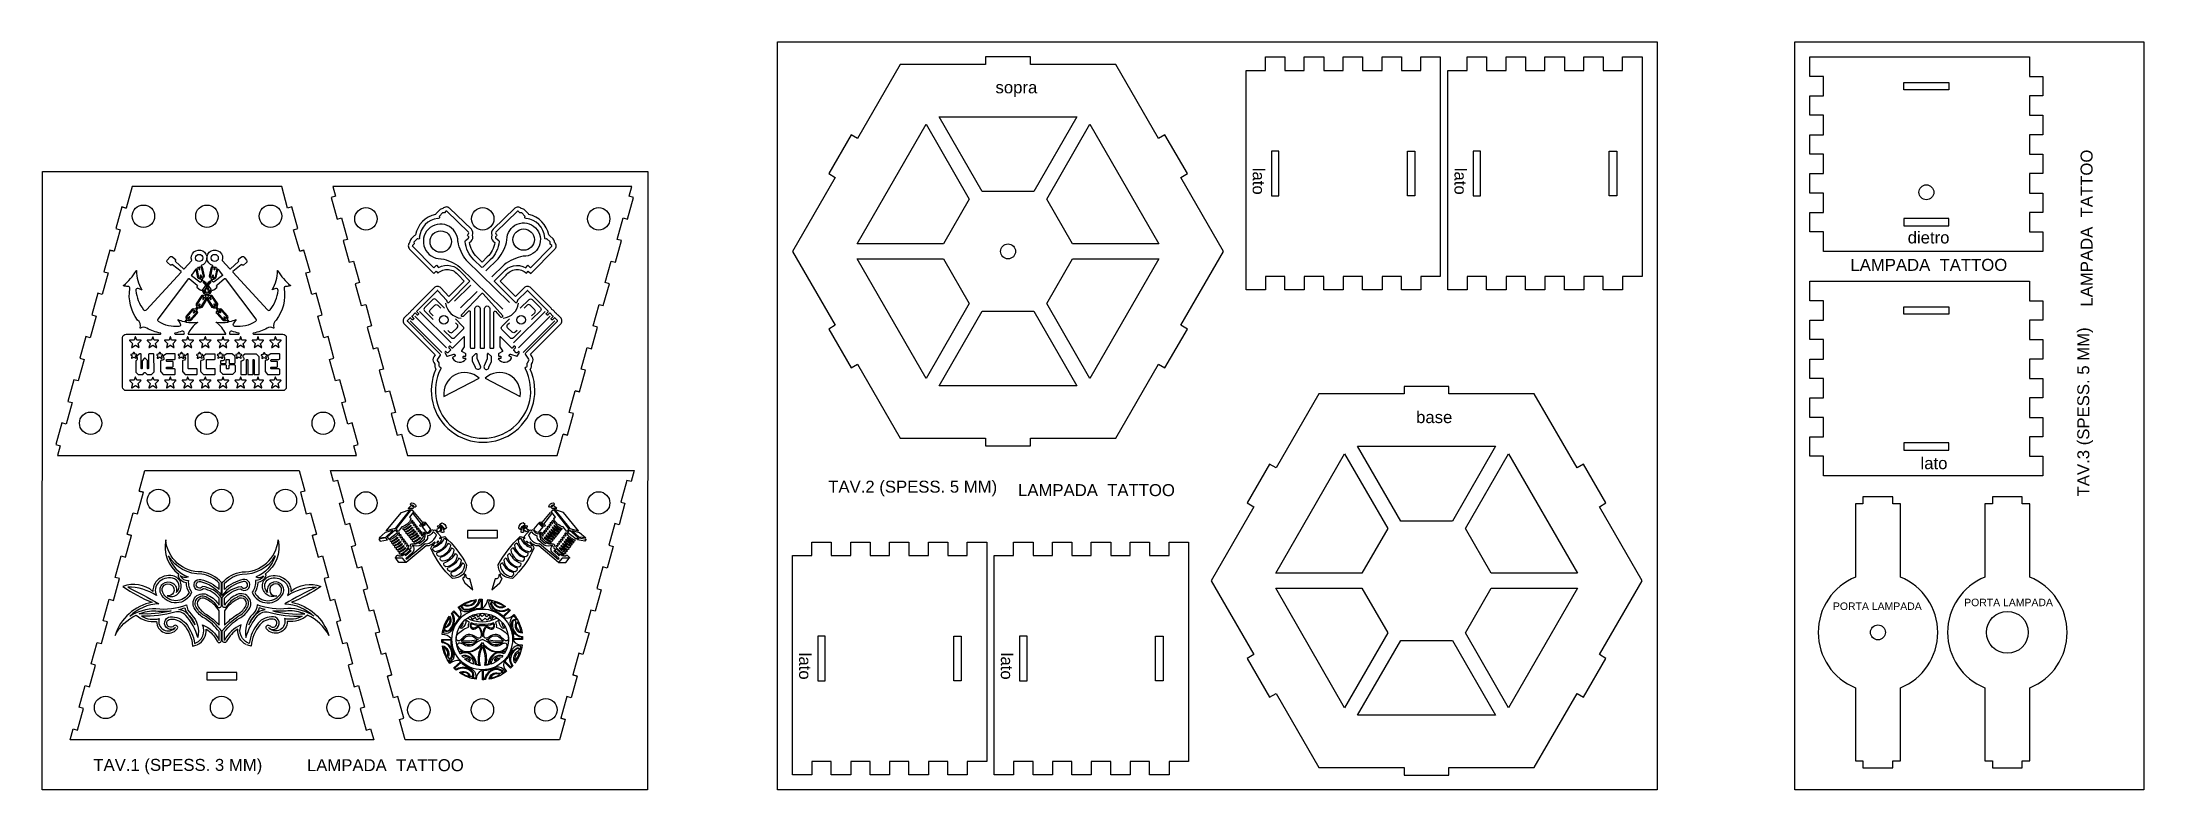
# Model space of a CAD drawing. Header units: millimetres. Extents: x 1113 to 2519, y 1111 to 1611.
import ezdxf

# ---------------------------------------------------------------- set-up
doc = ezdxf.new("R2010")
doc.units = ezdxf.units.MM
doc.styles.get("Standard").update_dxf_attribs({"font": 'arial.ttf'})

msp = doc.modelspace()

# ---------------------------------------------------------------- texts
at = {"char_height": 8, "attachment_point": 1}
for s, width, insert, rotation in [('LAMPADA  TATTOO', 113.294, (2477.1, 1434.6), 90), ('lato', 39.377, (1931.2, 1527.4), 270), ('lato', 39.377, (2066.2, 1527.4), 270), ('TAV.3 (SPESS. 5 MM)', 116.037, (2474.9, 1307.7), 90), ('lato', 39.377, (1627.7, 1203.2), 270), ('lato', 39.377, (1762.7, 1203.2), 270)]:
    msp.add_mtext_dynamic_manual_height_columns(s, width=width, gutter_width=12.5, heights=[0], dxfattribs=dict(at, insert=insert, rotation=rotation))
at = {"attachment_point": 1}
for s, width, insert, char_height in [('dietro', 39.377, (2361.4, 1484.8), 8), ('LAMPADA  TATTOO', 113.294, (2323.1, 1466.5), 8), ('base', 39.377, (2032.5, 1364.7), 8), ('lato', 39.377, (2370, 1333.9), 8), ('TAV.2 (SPESS. 5 MM)', 116.037, (1639.2, 1318.2), 8), ('LAMPADA  TATTOO', 113.294, (1766.2, 1315.9), 8), ('PORTA LAMPADA', 95.887, (2399.2, 1239.3), 5), ('PORTA LAMPADA', 95.887, (2311.4, 1236.8), 5), ('TAV.1 (SPESS. 3 MM)', 116.037, (1147.5, 1132.2), 8), ('LAMPADA  TATTOO', 113.294, (1290.4, 1132), 8)]:
    msp.add_mtext_dynamic_manual_height_columns(s, width=width, gutter_width=12.5, heights=[0], dxfattribs=dict(at, insert=insert, char_height=char_height))

# ---------------------------------------------------------------- blocks, each defined once
blk = doc.blocks.new('8')
for points in [[(2595.3, 1742), (2623.9, 1692.6), (2619.5, 1690.1), (2634.5, 1664.1), (2638.9, 1666.6), (2667.4, 1617.1), (2724.5, 1617.1), (2724.5, 1612.1), (2754.5, 1612.1), (2754.5, 1617.1), (2811.6, 1617.1), (2840.2, 1666.6), (2844.5, 1664.1), (2859.5, 1690.1), (2855.2, 1692.6), (2883.8, 1742), (2855.2, 1791.5), (2859.5, 1794), (2844.5, 1820), (2840.2, 1817.5), (2811.6, 1866.9), (2754.5, 1866.9), (2754.5, 1871.9), (2724.5, 1871.9), (2724.5, 1866.9), (2667.4, 1866.9), (2638.9, 1817.5), (2634.5, 1820), (2619.5, 1794), (2623.9, 1791.5)], [(2693.4, 1831.9), (2785.7, 1831.9), (2756.8, 1781.9), (2722.3, 1781.9)], [(2684.7, 1826.9), (2713.6, 1776.9), (2696.3, 1747), (2638.6, 1747)], [(2794.3, 1826.9), (2840.5, 1747), (2782.7, 1747), (2765.5, 1776.9)], [(2684.7, 1657.1), (2638.6, 1737), (2696.3, 1737), (2713.6, 1707.1)], [(2840.5, 1737), (2794.3, 1657.1), (2765.5, 1707.1), (2782.7, 1737)], [(2785.7, 1652.1), (2693.4, 1652.1), (2722.3, 1702.1), (2756.8, 1702.1)]]:
    blk.add_lwpolyline(points, close=True)
blk = doc.blocks.new('X')
for points in [[(1615.2, 1471.5), (1643.8, 1422.1), (1639.5, 1419.6), (1654.5, 1393.6), (1658.8, 1396.1), (1687.4, 1346.6), (1744.5, 1346.6), (1744.5, 1341.6), (1774.5, 1341.6), (1774.5, 1346.6), (1831.6, 1346.6), (1860.1, 1396.1), (1864.5, 1393.6), (1879.5, 1419.6), (1875.1, 1422.1), (1903.7, 1471.5), (1875.1, 1521), (1879.5, 1523.5), (1864.5, 1549.5), (1860.1, 1547), (1831.6, 1596.5), (1774.5, 1596.5), (1774.5, 1601.5), (1744.5, 1601.5), (1744.5, 1596.5), (1687.4, 1596.5), (1658.8, 1547), (1654.5, 1549.5), (1639.5, 1523.5), (1643.8, 1521)], [(1713.3, 1561.5), (1805.6, 1561.5), (1776.7, 1511.5), (1742.2, 1511.5)], [(1704.7, 1556.5), (1733.5, 1506.5), (1716.3, 1476.5), (1658.5, 1476.5)], [(1814.3, 1556.5), (1860.4, 1476.5), (1802.7, 1476.5), (1785.4, 1506.5)], [(1704.7, 1386.6), (1658.5, 1466.5), (1716.3, 1466.5), (1733.5, 1436.6)], [(1860.4, 1466.5), (1814.3, 1386.6), (1785.4, 1436.6), (1802.7, 1466.5)], [(1805.6, 1381.6), (1713.3, 1381.6), (1742.2, 1431.6), (1776.7, 1431.6)]]:
    blk.add_lwpolyline(points, close=True)
blk.add_circle((1759.5, 1471.5), 5)
at = {"insert": (1751.1, 1585.2), "char_height": 8, "attachment_point": 1}
blk.add_mtext_dynamic_manual_height_columns('sopra', width=39.377, gutter_width=12.5, heights=[0], dxfattribs=at)
blk = doc.blocks.new('1')
for centre, radius, start, end in [((2866, 1594), 36.3, 111.0058, 153.7646), ((2943, 1618), 110, 183.9097, 265.5614), ((2997, 1694), 158, 204.567, 254.0719), ((2928, 1534), 26.7, 284.8656, 17.2835)]:
    blk.add_arc(centre, radius, start, end)

# ---------------------------------------------------------------- linework, layer by layer
for points in [[(1605.2, 1111.5), (1605.2, 1611.5), (2193.7, 1611.5), (2193.7, 1111.5)], [(2286, 1111.5), (2286, 1611.5), (2519.5, 1611.5), (2519.5, 1111.5)], [(2048.7, 1454.7), (2035.7, 1454.7), (2035.7, 1445.7), (2022.7, 1445.7), (2022.7, 1454.7), (2009.7, 1454.7), (2009.7, 1445.7), (1996.7, 1445.7), (1996.7, 1454.7), (1983.7, 1454.7), (1983.7, 1445.7), (1970.7, 1445.7), (1970.7, 1454.7), (1957.7, 1454.7), (1957.7, 1445.7), (1944.7, 1445.7), (1944.7, 1454.7), (1931.7, 1454.7), (1931.7, 1445.7), (1918.7, 1445.7), (1918.7, 1592.5), (1931.7, 1592.5), (1931.7, 1601.5), (1944.7, 1601.5), (1944.7, 1592.5), (1957.7, 1592.5), (1957.7, 1601.5), (1970.7, 1601.5), (1970.7, 1592.5), (1983.7, 1592.5), (1983.7, 1601.5), (1996.7, 1601.5), (1996.7, 1592.5), (2009.7, 1592.5), (2009.7, 1601.5), (2022.7, 1601.5), (2022.7, 1592.5), (2035.7, 1592.5), (2035.7, 1601.5), (2048.7, 1601.5)], [(2183.7, 1454.7), (2170.7, 1454.7), (2170.7, 1445.7), (2157.7, 1445.7), (2157.7, 1454.7), (2144.7, 1454.7), (2144.7, 1445.7), (2131.7, 1445.7), (2131.7, 1454.7), (2118.7, 1454.7), (2118.7, 1445.7), (2105.7, 1445.7), (2105.7, 1454.7), (2092.7, 1454.7), (2092.7, 1445.7), (2079.7, 1445.7), (2079.7, 1454.7), (2066.7, 1454.7), (2066.7, 1445.7), (2053.7, 1445.7), (2053.7, 1592.5), (2066.7, 1592.5), (2066.7, 1601.5), (2079.7, 1601.5), (2079.7, 1592.5), (2092.7, 1592.5), (2092.7, 1601.5), (2105.7, 1601.5), (2105.7, 1592.5), (2118.7, 1592.5), (2118.7, 1601.5), (2131.7, 1601.5), (2131.7, 1592.5), (2144.7, 1592.5), (2144.7, 1601.5), (2157.7, 1601.5), (2157.7, 1592.5), (2170.7, 1592.5), (2170.7, 1601.5), (2183.7, 1601.5)], [(2305, 1471.5), (2305, 1484.5), (2296, 1484.5), (2296, 1497.5), (2305, 1497.5), (2305, 1510.5), (2296, 1510.5), (2296, 1523.5), (2305, 1523.5), (2305, 1536.5), (2296, 1536.5), (2296, 1549.5), (2305, 1549.5), (2305, 1562.5), (2296, 1562.5), (2296, 1575.5), (2305, 1575.5), (2305, 1588.5), (2296, 1588.5), (2296, 1601.5), (2442.8, 1601.5), (2442.8, 1588.5), (2451.8, 1588.5), (2451.8, 1575.5), (2442.8, 1575.5), (2442.8, 1562.5), (2451.8, 1562.5), (2451.8, 1549.5), (2442.8, 1549.5), (2442.8, 1536.5), (2451.8, 1536.5), (2451.8, 1523.5), (2442.8, 1523.5), (2442.8, 1510.5), (2451.8, 1510.5), (2451.8, 1497.5), (2442.8, 1497.5), (2442.8, 1484.5), (2451.8, 1484.5), (2451.8, 1471.5)], [(2358.9, 1579.5), (2358.9, 1584.5), (2388.9, 1584.5), (2388.9, 1579.5)], [(1940.7, 1538.6), (1935.7, 1538.6), (1935.7, 1508.6), (1940.7, 1508.6)], [(2026.7, 1538.6), (2031.7, 1538.6), (2031.7, 1508.6), (2026.7, 1508.6)], [(2075.7, 1538.6), (2070.7, 1538.6), (2070.7, 1508.6), (2075.7, 1508.6)], [(2161.7, 1538.6), (2166.7, 1538.6), (2166.7, 1508.6), (2161.7, 1508.6)], [(1113.5, 1525), (1518.5, 1525), (1518.2, 1111.5), (1113.2, 1111.5)], [(2358.9, 1493.5), (2358.9, 1488.5), (2388.9, 1488.5), (2388.9, 1493.5)], [(1288.4, 1472.4), (1285.6, 1471.6)], [(1221.2, 1450.4), (1222.1, 1449.7)], [(2305, 1321.5), (2305, 1334.5), (2296, 1334.5), (2296, 1347.5), (2305, 1347.5), (2305, 1360.5), (2296, 1360.5), (2296, 1373.5), (2305, 1373.5), (2305, 1386.5), (2296, 1386.5), (2296, 1399.5), (2305, 1399.5), (2305, 1412.5), (2296, 1412.5), (2296, 1425.5), (2305, 1425.5), (2305, 1438.5), (2296, 1438.5), (2296, 1451.5), (2442.8, 1451.5), (2442.8, 1438.5), (2451.8, 1438.5), (2451.8, 1425.5), (2442.8, 1425.5), (2442.8, 1412.5), (2451.8, 1412.5), (2451.8, 1399.5), (2442.8, 1399.5), (2442.8, 1386.5), (2451.8, 1386.5), (2451.8, 1373.5), (2442.8, 1373.5), (2442.8, 1360.5), (2451.8, 1360.5), (2451.8, 1347.5), (2442.8, 1347.5), (2442.8, 1334.5), (2451.8, 1334.5), (2451.8, 1321.5)], [(2358.9, 1429.5), (2358.9, 1434.5), (2388.9, 1434.5), (2388.9, 1429.5)], [(2358.9, 1343.5), (2358.9, 1338.5), (2388.9, 1338.5), (2388.9, 1343.5)], [(1343.5, 1284.7), (1353.6, 1297), (1359.5, 1299), (1349.4, 1286.2)], [(1472.1, 1284.7), (1462, 1297), (1456.1, 1299), (1466.3, 1286.2)], [(1343.2, 1279.9), (1338.4, 1279.2), (1339.4, 1277.7), (1344.2, 1278.6)], [(1342.8, 1283.5), (1338.8, 1279.9), (1343.1, 1280.5), (1347.9, 1284.9)], [(1349.4, 1285.2), (1344, 1280.5), (1345.1, 1279), (1350.9, 1283.6)], [(1397.8, 1285), (1397.8, 1280), (1417.8, 1280), (1417.8, 1285)], [(1466.3, 1285.2), (1471.6, 1280.5), (1470.6, 1279), (1464.8, 1283.6)], [(1472.8, 1283.5), (1476.9, 1279.9), (1472.6, 1280.5), (1467.7, 1284.9)], [(1472.5, 1279.9), (1477.3, 1279.2), (1476.3, 1277.7), (1471.4, 1278.6)], [(1745.2, 1130.5), (1732.2, 1130.5), (1732.2, 1121.5), (1719.2, 1121.5), (1719.2, 1130.5), (1706.2, 1130.5), (1706.2, 1121.5), (1693.2, 1121.5), (1693.2, 1130.5), (1680.2, 1130.5), (1680.2, 1121.5), (1667.2, 1121.5), (1667.2, 1130.5), (1654.2, 1130.5), (1654.2, 1121.5), (1641.2, 1121.5), (1641.2, 1130.5), (1628.2, 1130.5), (1628.2, 1121.5), (1615.2, 1121.5), (1615.2, 1268.2), (1628.2, 1268.2), (1628.2, 1277.2), (1641.2, 1277.2), (1641.2, 1268.2), (1654.2, 1268.2), (1654.2, 1277.2), (1667.2, 1277.2), (1667.2, 1268.2), (1680.2, 1268.2), (1680.2, 1277.2), (1693.2, 1277.2), (1693.2, 1268.2), (1706.2, 1268.2), (1706.2, 1277.2), (1719.2, 1277.2), (1719.2, 1268.2), (1732.2, 1268.2), (1732.2, 1277.2), (1745.2, 1277.2)], [(1880.2, 1130.5), (1867.2, 1130.5), (1867.2, 1121.5), (1854.2, 1121.5), (1854.2, 1130.5), (1841.2, 1130.5), (1841.2, 1121.5), (1828.2, 1121.5), (1828.2, 1130.5), (1815.2, 1130.5), (1815.2, 1121.5), (1802.2, 1121.5), (1802.2, 1130.5), (1789.2, 1130.5), (1789.2, 1121.5), (1776.2, 1121.5), (1776.2, 1130.5), (1763.2, 1130.5), (1763.2, 1121.5), (1750.2, 1121.5), (1750.2, 1268.2), (1763.2, 1268.2), (1763.2, 1277.2), (1776.2, 1277.2), (1776.2, 1268.2), (1789.2, 1268.2), (1789.2, 1277.2), (1802.2, 1277.2), (1802.2, 1268.2), (1815.2, 1268.2), (1815.2, 1277.2), (1828.2, 1277.2), (1828.2, 1268.2), (1841.2, 1268.2), (1841.2, 1277.2), (1854.2, 1277.2), (1854.2, 1268.2), (1867.2, 1268.2), (1867.2, 1277.2), (1880.2, 1277.2)], [(1637.2, 1214.3), (1632.2, 1214.3), (1632.2, 1184.3), (1637.2, 1184.3)], [(1723.2, 1214.3), (1728.2, 1214.3), (1728.2, 1184.3), (1723.2, 1184.3)], [(1772.2, 1214.3), (1767.2, 1214.3), (1767.2, 1184.3), (1772.2, 1184.3)], [(1858.2, 1214.3), (1863.2, 1214.3), (1863.2, 1184.3), (1858.2, 1184.3)], [(1243.5, 1185), (1243.5, 1190), (1223.5, 1190), (1223.5, 1185)]]:
    msp.add_lwpolyline(points, close=True)
for points in [[(1166.6, 1501.3), (1169.5, 1500.5), (1166.6, 1501.3), (1162.6, 1486.8), (1165.5, 1486), (1161.5, 1471.6), (1158.6, 1472.4), (1161.5, 1471.6), (1158.6, 1472.4), (1154.6, 1457.9), (1157.4, 1457.1), (1153.4, 1442.7), (1150.5, 1443.5), (1146.5, 1429), (1149.4, 1428.2), (1145.4, 1413.8), (1142.5, 1414.6), (1138.5, 1400.1), (1141.4, 1399.3), (1137.4, 1384.9), (1134.5, 1385.7), (1130.5, 1371.2), (1133.4, 1370.4), (1129.3, 1356), (1126.5, 1356.8), (1122.4, 1342.3), (1125.3, 1341.5), (1123.5, 1335), (1323.5, 1335), (1321.7, 1341.5), (1324.6, 1342.3), (1320.6, 1356.8), (1317.7, 1356), (1313.7, 1370.4), (1316.5, 1371.2), (1312.5, 1385.7), (1309.6, 1384.9), (1305.6, 1399.3), (1308.5, 1400.1), (1304.5, 1414.6), (1301.6, 1413.8), (1297.6, 1428.2), (1300.5, 1429), (1296.5, 1443.5), (1293.6, 1442.7), (1289.6, 1457.1), (1292.5, 1457.9), (1288.4, 1472.4), (1285.6, 1471.6), (1281.5, 1486), (1284.4, 1486.8), (1280.4, 1501.3), (1277.5, 1500.5), (1273.5, 1515), (1173.5, 1515), (1169.5, 1500.5)], [(1464.7, 1348.6), (1461.8, 1349.4), (1464.7, 1348.6), (1468.7, 1363.1), (1465.8, 1363.9), (1469.8, 1378.3), (1472.7, 1377.5), (1469.8, 1378.3), (1472.7, 1377.5), (1476.7, 1392), (1473.8, 1392.8), (1477.8, 1407.2), (1480.7, 1406.4), (1484.7, 1420.9), (1481.8, 1421.7), (1485.9, 1436.1), (1488.7, 1435.3), (1492.8, 1449.8), (1489.9, 1450.6), (1493.9, 1465), (1496.8, 1464.2), (1500.8, 1478.7), (1497.9, 1479.5), (1501.9, 1493.9), (1504.8, 1493.1), (1508.8, 1507.6), (1505.9, 1508.4), (1507.8, 1515), (1307.8, 1515), (1309.6, 1508.4), (1306.7, 1507.6), (1310.7, 1493.1), (1313.6, 1493.9), (1317.6, 1479.5), (1314.7, 1478.7), (1318.7, 1464.2), (1321.6, 1465), (1325.6, 1450.6), (1322.7, 1449.8), (1326.8, 1435.3), (1329.7, 1436.1), (1333.7, 1421.7), (1330.8, 1420.9), (1334.8, 1406.4), (1337.7, 1407.2), (1341.7, 1392.8), (1338.8, 1392), (1342.8, 1377.5), (1345.7, 1378.3), (1349.7, 1363.9), (1346.8, 1363.1), (1350.8, 1348.6), (1353.7, 1349.4), (1357.8, 1335), (1457.8, 1335), (1461.8, 1349.4)], [(1400.1, 1449), (1389.1, 1438.2)], [(1393.2, 1433.8), (1404.4, 1444.7)], [(1380.6, 1403.9), (1359.4, 1425)], [(1383.7, 1407), (1362.5, 1428.1)], [(1386.9, 1410.3), (1365.8, 1431.4)], [(1449.9, 1431.4), (1428.7, 1410.3)], [(1453.2, 1428.1), (1432, 1407)], [(1435.1, 1403.9), (1456.2, 1425)], [(1178.2, 1311.3), (1181.1, 1310.5), (1178.2, 1311.3), (1182, 1325), (1285.1, 1325), (1288.9, 1311.3), (1286, 1310.5), (1290, 1296), (1292.9, 1296.8), (1296.9, 1282.4), (1294, 1281.6), (1296.9, 1282.4), (1294, 1281.6), (1298, 1267.1), (1300.9, 1267.9), (1304.9, 1253.5), (1302, 1252.7), (1306, 1238.2), (1308.9, 1239), (1312.9, 1224.6), (1310.1, 1223.8), (1314.1, 1209.3), (1317, 1210.1), (1321, 1195.7), (1318.1, 1194.9), (1322.1, 1180.4), (1325, 1181.2), (1329, 1166.8), (1326.1, 1166), (1330.1, 1151.5), (1333, 1152.3), (1335.1, 1145), (1132, 1145), (1134, 1152.3), (1136.9, 1151.5), (1140.9, 1166), (1138, 1166.8), (1142, 1181.2), (1144.9, 1180.4), (1148.9, 1194.9), (1146, 1195.7), (1150.1, 1210.1), (1152.9, 1209.3), (1157, 1223.8), (1154.1, 1224.6), (1158.1, 1239), (1161, 1238.2), (1165, 1252.7), (1162.1, 1253.5), (1166.1, 1267.9), (1169, 1267.1), (1173, 1281.6), (1170.1, 1282.4), (1173, 1281.6), (1170.1, 1282.4), (1174.1, 1296.8), (1177, 1296), (1181.1, 1310.5)], [(1463.1, 1158.6), (1460.2, 1159.4), (1463.1, 1158.6), (1459.3, 1145), (1356.2, 1145), (1352.4, 1158.6), (1355.3, 1159.4), (1351.3, 1173.9), (1348.4, 1173.1), (1344.4, 1187.5), (1347.3, 1188.3), (1344.4, 1187.5), (1347.3, 1188.3), (1343.3, 1202.8), (1340.4, 1202), (1336.3, 1216.4), (1339.2, 1217.2), (1335.2, 1231.7), (1332.3, 1230.9), (1328.3, 1245.3), (1331.2, 1246.1), (1327.2, 1260.6), (1324.3, 1259.8), (1320.3, 1274.2), (1323.2, 1275), (1319.2, 1289.5), (1316.3, 1288.7), (1312.3, 1303.1), (1315.1, 1303.9), (1311.1, 1318.4), (1308.2, 1317.6), (1306.2, 1325), (1509.3, 1325), (1507.3, 1317.6), (1504.4, 1318.4), (1500.4, 1303.9), (1503.2, 1303.1), (1499.2, 1288.7), (1496.3, 1289.5), (1492.3, 1275), (1495.2, 1274.2), (1491.2, 1259.8), (1488.3, 1260.6), (1484.3, 1246.1), (1487.2, 1245.3), (1483.2, 1230.9), (1480.3, 1231.7), (1476.3, 1217.2), (1479.2, 1216.4), (1475.1, 1202), (1472.3, 1202.8), (1468.2, 1188.3), (1471.1, 1187.5), (1468.2, 1188.3), (1471.1, 1187.5), (1467.1, 1173.1), (1464.2, 1173.9), (1460.2, 1159.4)], [(1356.8, 1263.6), (1352, 1263.6), (1349.8, 1266.3)], [(1416.8, 1227), (1415, 1227.1), (1414, 1225.4), (1412.4, 1226.5), (1411.1, 1224.9), (1409.6, 1226.3), (1407.7, 1224.4), (1406.1, 1226.3), (1404.1, 1224.9), (1403.1, 1226.7), (1401.1, 1225.5), (1400.1, 1227.2), (1399, 1227.2)], [(1415, 1228), (1413.7, 1226.8), (1412, 1228.5), (1410.8, 1227.1), (1409.2, 1228.9), (1407.7, 1227.3), (1406.4, 1228.9), (1404.9, 1227), (1403.8, 1228.7), (1401.9, 1227.1), (1400.9, 1228.2)]]:
    msp.add_lwpolyline(points)
for points in [[(1400.4, 1486.3), (1385.9, 1500.3, 0.415664), (1381.4, 1500.2), (1381.3, 1500.1, 0.202621), (1379, 1499.1), (1377, 1497, 0.080355), (1376.4, 1496.2, 0.306715), (1363.1, 1482.5, 0.080355), (1362.2, 1481.9), (1360.2, 1479.8, 0.202621), (1359.2, 1477.6), (1359.1, 1477.4, 0.414214), (1359.1, 1473), (1375.2, 1456.8), (1376.8, 1458.3), (1378, 1456.9, -0.453367), (1391.7, 1455.6), (1395.6, 1451.7), (1385.4, 1441.4), (1380, 1447.1, 0.421127), (1375.5, 1447.1), (1361.9, 1433.6, 0.082833), (1361.3, 1432.7, 0.083774), (1360.5, 1432.1), (1358.7, 1430.3, 0.084685), (1358.1, 1429.5, 0.084685), (1357.2, 1428.8), (1355.7, 1427.3, 0.414214), (1355.7, 1422.8), (1376.3, 1402.3), (1375.3, 1400.9, 0.27935), (1375.2, 1397.3), (1375.9, 1396), (1375.9, 1395, 0.176354), (1376.7, 1392.8, 1.551172), (1439.8, 1392.8, 0.176354), (1440.6, 1395), (1440.6, 1396), (1441.3, 1397.3, 0.27935), (1441.2, 1400.9), (1439.9, 1402.8), (1460, 1422.8, 0.414214), (1460, 1427.3), (1458.4, 1428.8, 0.084685), (1457.6, 1429.5, 0.084685), (1456.9, 1430.3), (1455.2, 1432.1, 0.083774), (1454.3, 1432.7, 0.082833), (1453.7, 1433.6), (1440.2, 1447.1, 0.414214), (1435.7, 1447.2), (1429.9, 1441.4), (1419.7, 1451.7), (1423.6, 1455.6, -0.453367), (1437.2, 1456.9), (1438.4, 1458.2), (1440.1, 1456.7), (1456.2, 1472.9, 0.414214), (1456.2, 1477.4), (1456, 1477.5, 0.202621), (1455.1, 1479.8), (1453, 1481.9, 0.080355), (1452.2, 1482.5, 0.306715), (1438.8, 1496.1, 0.080355), (1438.2, 1497), (1436.2, 1499.1, 0.202621), (1434, 1500.1), (1433.8, 1500.2, 0.415664), (1429.4, 1500.3), (1414.9, 1486.3, 0.317852), (1414.1, 1482.3, 0.31942), (1415, 1478.4), (1416.1, 1477.4, -0.158779), (1411.1, 1467.8), (1407.6, 1464.3), (1404.1, 1467.8, -0.158779), (1399.2, 1477.4), (1400.3, 1478.4, 0.31942), (1401.1, 1482.3, 0.317852), (1400.4, 1486.3, -0.317852)], [(1398.5, 1484.3), (1384, 1498.3, 0.414214), (1383.4, 1498.3), (1382.5, 1497.3, -0.227848), (1382.2, 1497.2), (1381.3, 1497.3, 0.227352), (1381, 1497.2), (1379, 1495.1, 0.386935), (1379, 1494.6, -0.755118), (1378.4, 1493.6, 0.107585), (1378, 1493.6, 0.348071), (1365.6, 1480.9, 0.107585), (1365.7, 1480.6, -0.755118), (1364.7, 1479.9, 0.386935), (1364.2, 1479.9), (1362.1, 1477.9, 0.227352), (1362, 1477.6), (1362.1, 1476.7, -0.227848), (1362, 1476.4), (1361, 1475.4, 0.414214), (1361, 1474.9), (1375.3, 1460.6), (1377, 1462.2), (1378.4, 1460.7, -0.376901), (1393.8, 1457.4), (1399.5, 1451.7), (1385.1, 1437.2, -0.561558), (1384.5, 1437.3), (1384.1, 1438.6, 0.109828), (1384, 1438.7), (1378, 1445.2, 0.414214), (1377.5, 1445.2), (1363.9, 1431.6, 0.402543), (1363.9, 1431.1), (1365, 1430, -0.414214), (1365, 1429.5), (1364.6, 1429, -0.414214), (1364.1, 1429), (1363, 1430.1, 0.406009), (1362.5, 1430.1), (1360.7, 1428.3, 0.414214), (1360.7, 1427.8), (1361.8, 1426.7, -0.414214), (1361.8, 1426.2), (1361.3, 1425.8, -0.414214), (1360.8, 1425.8), (1359.7, 1426.9, 0.414214), (1359.2, 1426.9), (1357.6, 1425.3, 0.414214), (1357.6, 1424.8), (1379.4, 1403.1, -0.357235), (1379.5, 1402.1), (1377.7, 1399.4, 0.27935), (1377.6, 1398.6), (1378.6, 1396.9, -0.126648), (1378.7, 1396.5), (1378.7, 1395, 0.247316), (1379, 1394.4), (1379.7, 1394, -0.377598), (1379.9, 1393, 1.637621), (1436.6, 1393, -0.377598), (1436.8, 1394), (1437.5, 1394.4, 0.247316), (1437.8, 1395), (1437.8, 1396.5, -0.126648), (1437.9, 1396.9), (1438.9, 1398.6, 0.27935), (1438.9, 1399.4), (1436.7, 1402.7, -0.357235), (1436.8, 1403.6), (1458, 1424.8, 0.414214), (1458, 1425.3), (1456.4, 1426.9, 0.414214), (1455.9, 1426.9), (1454.8, 1425.8, -0.414214), (1454.3, 1425.8), (1453.9, 1426.2, -0.414214), (1453.9, 1426.7), (1455, 1427.8, 0.414214), (1455, 1428.3), (1453.2, 1430.1, 0.406009), (1452.7, 1430.1), (1451.6, 1429, -0.414214), (1451.1, 1429), (1450.6, 1429.5, -0.414214), (1450.6, 1430), (1451.7, 1431.1, 0.402543), (1451.7, 1431.6), (1438.2, 1445.2, 0.414214), (1437.7, 1445.2), (1431.3, 1438.8, 0.118844), (1431.2, 1438.7), (1430.8, 1437.3, -0.561558), (1430.2, 1437.2), (1416, 1451.4, -0.414214), (1416, 1451.9), (1421.5, 1457.4, -0.376901), (1436.8, 1460.6), (1438.2, 1462.2), (1440, 1460.6), (1454.2, 1474.9, 0.414214), (1454.2, 1475.4), (1453.2, 1476.4, -0.227848), (1453.1, 1476.7), (1453.2, 1477.5, 0.227352), (1453.1, 1477.8), (1451, 1479.9, 0.386935), (1450.6, 1479.9, -0.755118), (1449.6, 1480.6, 0.107585), (1449.6, 1480.9, 0.348071), (1437.2, 1493.6, 0.107585), (1436.9, 1493.6, -0.755118), (1436.3, 1494.6, 0.386935), (1436.2, 1495), (1434.2, 1497.2, 0.227352), (1433.9, 1497.3), (1433, 1497.2, -0.227848), (1432.8, 1497.3), (1431.8, 1498.3, 0.414214), (1431.3, 1498.3), (1416.8, 1484.3, 0.393528), (1416.7, 1483.3), (1417.2, 1482.8, -0.374438), (1417.2, 1481.9), (1416.8, 1481.4, 0.414214), (1416.8, 1480.4), (1418.7, 1478.7, -0.238041), (1419, 1478.1, -0.173816), (1413.1, 1465.8), (1408.1, 1460.9, -0.411842), (1407.1, 1460.9), (1402.1, 1465.8, -0.173816), (1396.3, 1478.1, -0.238041), (1396.5, 1478.7), (1398.4, 1480.4, 0.414214), (1398.5, 1481.4), (1398.1, 1481.9, -0.374438), (1398.1, 1482.8), (1398.5, 1483.3, 0.393528), (1398.5, 1484.3, -0.393528)], [(1378.2, 1493.6, 0.156027), (1378.2, 1493.6)], [(1437, 1493.6, 0.156027), (1437, 1493.6)], [(1425.9, 1437.4), (1397.2, 1465.5, -0.025536), (1397.2, 1465.6, -0.131689), (1391.5, 1478, -0.043486), (1391.4, 1478.1, 2.445445), (1380, 1466.6, -0.046364), (1380.2, 1466.6, -0.124829), (1392.7, 1461, -0.026826), (1392.7, 1460.9), (1421.5, 1432.8)], [(1410.1, 1458.5), (1418.3, 1466.6, 0.025917), (1418.4, 1466.6, 0.131281), (1424.2, 1479.2, 0.04446), (1424.2, 1479.3, -2.457249), (1435.2, 1468.2, 0.046751), (1435.1, 1468.2, 0.125147), (1422.3, 1462.5), (1414.1, 1454.5)], [(1254.6, 1416.2, 0.018527), (1254.7, 1416.2), (1274.2, 1416.2, -0.414214), (1276.6, 1413.8), (1276.6, 1380.8, -0.414214), (1274.2, 1378.4), (1169.5, 1378.4, -0.414214), (1167.1, 1380.8), (1167.1, 1413.8, -0.414214), (1169.5, 1416.2), (1192.4, 1416.2, 0.940755), (1192.4, 1416.9, -0.084011), (1183.3, 1420.1, 0.303061), (1179, 1420.2, -0.715357), (1178.9, 1420.3, 0.332451), (1177.1, 1425.6, -0.202725), (1171.9, 1446.7, 0.477409), (1170.7, 1448.1, -0.096792), (1167.7, 1448.5, -0.594591), (1167.7, 1448.7, 0.101423), (1176.1, 1458.7, -0.788575), (1176.4, 1458.6, 0.154955), (1179.9, 1445.9, -0.751058), (1179.8, 1445.7, 0.023153), (1177.5, 1446.6, 0.547863), (1175.9, 1445.4, 0.141067), (1181.1, 1432.5, 0.46285), (1183, 1432.4), (1206.2, 1457.7, 0.432363), (1206.2, 1458), (1200.5, 1462.6, 0.407022), (1199.9, 1462.6), (1199.7, 1462.4, -0.415925), (1199.1, 1462.4), (1197.1, 1464, -0.412504), (1197, 1465.7), (1198.7, 1467.7, -0.414214), (1200.4, 1467.9), (1202.3, 1466.2, -0.414214), (1202.4, 1465.5), (1202.3, 1465.5, 0.403432), (1202.4, 1464.8), (1207.8, 1459.8, 0.414214), (1208.2, 1459.8), (1213.3, 1465.4, -2.520532), (1219.7, 1462.1, 0.662153), (1219.7, 1461.7, -0.105193), (1220.4, 1461, -0.106004), (1220.4, 1461), (1221.7, 1454.9, -0.106004), (1221.7, 1454.8, -0.213857), (1220.5, 1453.3, 0.347454), (1220.4, 1453), (1220.7, 1451.9, 0.325839), (1221, 1451.7, -0.166412), (1222.4, 1451.2, -0.109038), (1222.5, 1451.1), (1223.3, 1449.3, 0.631326), (1223.7, 1449.3), (1224.6, 1451.1, -0.109038), (1224.6, 1451.2, -0.166412), (1226.1, 1451.7, 0.325839), (1226.3, 1451.9), (1226.6, 1453, 0.347454), (1226.5, 1453.3, -0.213857), (1225.3, 1454.8, -0.106004), (1225.3, 1454.9), (1226.6, 1461, -0.106004), (1226.6, 1461, -0.105193), (1227.4, 1461.7, 0.662153), (1227.3, 1462.1, -2.520532), (1233.7, 1465.4), (1238.8, 1459.8, 0.414214), (1239.2, 1459.8), (1244.6, 1464.8, 0.403432), (1244.7, 1465.5), (1244.6, 1465.5, -0.414214), (1244.7, 1466.2), (1246.6, 1467.9, -0.414214), (1248.3, 1467.7), (1250, 1465.7, -0.412504), (1249.9, 1464), (1248, 1462.4, -0.415925), (1247.3, 1462.4), (1247.1, 1462.6, 0.407022), (1246.5, 1462.6), (1240.8, 1458, 0.432363), (1240.8, 1457.7), (1264.1, 1432.4, 0.46285), (1265.9, 1432.5, 0.141067), (1271.1, 1445.4, 0.547863), (1269.5, 1446.6, 0.023153), (1267.2, 1445.7, -0.751058), (1267.1, 1445.9, 0.154955), (1270.7, 1458.6, -0.788575), (1270.9, 1458.7, 0.101423), (1279.4, 1448.7, -0.594591), (1279.3, 1448.5, -0.096792), (1276.4, 1448.1, 0.477409), (1275.1, 1446.7, -0.202725), (1269.9, 1425.6, 0.332451), (1268.2, 1420.3, -0.715357), (1268, 1420.2, 0.303061), (1263.7, 1420.1, -0.084653), (1254.6, 1416.9, 0.033314), (1254.6, 1416.9, 0.827807), (1254.6, 1416.2)], [(1382.5, 1433.5), (1376.7, 1439.3, 0.414214), (1374.7, 1439.3), (1369.1, 1433.7, 0.414214), (1369.1, 1431.7), (1374.9, 1425.9)], [(1374.9, 1428.4), (1372.9, 1430.4, -0.414214), (1372.9, 1432.5), (1375.9, 1435.5, -0.414214), (1378, 1435.5), (1380, 1433.5)], [(1383.2, 1436.9, 0.343875), (1393.5, 1426.8)], [(1421.8, 1426.8, 0.343875), (1432, 1436.9)], [(1433.1, 1433.5), (1439, 1439.3, -0.414214), (1441, 1439.3), (1446.6, 1433.7, -0.414214), (1446.6, 1431.7), (1440.7, 1425.9)], [(1440.7, 1428.4), (1442.8, 1430.4, 0.414214), (1442.8, 1432.5), (1439.7, 1435.5, 0.414214), (1437.7, 1435.5), (1435.7, 1433.5)], [(1389.7, 1426.4), (1394.8, 1421.3, -0.414214), (1394.8, 1419.2), (1389.2, 1413.6, -0.414214), (1387.2, 1413.6), (1382.1, 1418.7)], [(1384.6, 1418.7), (1385.9, 1417.5, 0.414214), (1387.9, 1417.5), (1391, 1420.5, 0.414214), (1391, 1422.6), (1389.7, 1423.8)], [(1433.6, 1418.7), (1428.5, 1413.6, -0.414214), (1426.4, 1413.6), (1420.9, 1419.2, -0.414214), (1420.9, 1421.3), (1426, 1426.4)], [(1431.1, 1418.7), (1429.8, 1417.5, -0.414214), (1427.7, 1417.5), (1424.7, 1420.5, -0.414214), (1424.7, 1422.6), (1426, 1423.8)], [(1244.8, 1416.2, 0.828444), (1244.9, 1416.9, 0.03456), (1244.9, 1416.9, -0.042024), (1240.2, 1418.1, 0.507175), (1238.6, 1417, 0.066923), (1238.7, 1416.3, 0.345987), (1238.8, 1416.2), (1244.8, 1416.2, 0.017114), (1244.8, 1416.2)], [(1379.4, 1279.9, -0.076893), (1382.6, 1280.8, -0.084885), (1397.2, 1261.9, -0.441595), (1387.7, 1252.9, -0.102295), (1373.4, 1273, -0.095518), (1375.3, 1276.7)], [(1378.2, 1286.9, -0.687102), (1378.3, 1288.2, -0.417519), (1381.9, 1283.7, -0.455933), (1379.9, 1284.2, 1.019813), (1378.2, 1286.8)], [(1440.3, 1276.7, -0.095518), (1442.3, 1273, -0.102295), (1427.9, 1252.9, -0.441595), (1418.4, 1261.9, -0.084885), (1433.1, 1280.8, -0.076893), (1436.3, 1279.9)], [(1437.5, 1286.8, 1.019813), (1435.7, 1284.2, -0.455933), (1433.7, 1283.7, -0.417519), (1437.4, 1288.2, -0.687102), (1437.4, 1286.9)], [(1458.8, 1263.6), (1445.6, 1274.6, -0.180361), (1441.9, 1275.5, -0.058856), (1439.9, 1277.1, 0.827607), (1439.5, 1276.7, -0.077538), (1440.7, 1275, -0.650611), (1440, 1274.4, -0.24563), (1435.2, 1279, -0.646039), (1436.5, 1279.6), (1435.7, 1280.8), (1439.7, 1285.3, 0.165872), (1441.8, 1285.5, 0.372002), (1445.8, 1282.7, -0.257168), (1446.6, 1283.7, -0.80143), (1447.1, 1283, 0.487118), (1446.7, 1279.8, -0.417366), (1446.5, 1279.3), (1450.1, 1276.1, -0.472399), (1451, 1276.6, 0.204857), (1454.5, 1276, -0.607017), (1456, 1274.6, 0.655491), (1456, 1272.8, -0.553018), (1455.6, 1271.3), (1459.2, 1268, -0.661021), (1460.5, 1268.7, 0.239401), (1463.8, 1268, -0.780763), (1464.8, 1268.2), (1466.1, 1266.9, -0.624999), (1465.9, 1266.3), (1461.2, 1266.3), (1458.8, 1263.6), (1463.7, 1263.6), (1465.9, 1266.3)], [(1217.2, 1208.6, 0.308771), (1222.9, 1219, -0.145339), (1230.4, 1210.8, 0.795577), (1233.2, 1211.4), (1233.2, 1217.8, 0.083914), (1222.5, 1227.6, -0.140136), (1216.8, 1232.9, -0.878395), (1223.6, 1240.2, -0.143097), (1230.4, 1234.1, 0.751149), (1233.2, 1235), (1233.2, 1240.1, 0.208595), (1220.5, 1247.5, -2.079787), (1219.1, 1250.7, -0.186911), (1233.2, 1241.5), (1233.2, 1250.2, 0.17727), (1220, 1257.2, -0.398025), (1195.9, 1278.6, 0.289311), (1204.6, 1255.7, 0.295647), (1204.3, 1254.1, 0.258796), (1209.5, 1250.1, 0.136284), (1211.5, 1243.4, -0.625296), (1193.9, 1243.4, -4.181265), (1196.8, 1241.2, 1.0931), (1200.7, 1254.6, 0.251449), (1190, 1251.3, 0.211608), (1187.4, 1244.2, 0.275236), (1167.3, 1247.5, 0.062073), (1186.9, 1236.9, 0.277008), (1162, 1214.7, -0.166579), (1176.2, 1228.3, 0.214382), (1189.8, 1224.1, 0.711295), (1203.6, 1219.1, 0.964687), (1201.4, 1221.1, -1.439176), (1199.1, 1225.7, -0.227473), (1208.1, 1221.9, -0.154385), (1213.9, 1207.6, 0.077405), (1216.9, 1208.5, 0.077405)], [(1213.2, 1243.6, -0.653558), (1192.6, 1242.8, -1.449709), (1202.9, 1243.5, 0.628968), (1200.4, 1253.1, 0.251286), (1191.1, 1250.2, 0.317555), (1189.7, 1241.4, 0.144432), (1170.5, 1247.1, -0.014739), (1191.3, 1235.9, 0.175709), (1171.9, 1227.7, -0.145786), (1189.4, 1232.7, 0.119268), (1209.9, 1235.2, 0.20402), (1213, 1228.9, -0.254919), (1217.4, 1213.4, 0.107434), (1209.4, 1228.1, 0.285021), (1202.1, 1230.3, -0.077376), (1179.8, 1227.6, 0.194189), (1191.6, 1226, 0.833957), (1202.5, 1220.1, -1.447508), (1199, 1227.2, -0.228819), (1209.3, 1222.9, -0.138336), (1215.2, 1209.4, 0.453806), (1220.6, 1221.8, -0.187353), (1231.7, 1211.4), (1231.7, 1217.3, 0.080399), (1221.8, 1226.3, -0.137186), (1215.6, 1232.1, -0.860855), (1224.4, 1241.5, -0.141129), (1231.7, 1235), (1231.7, 1239.6, 0.188411), (1221.1, 1245.9, -1.71923), (1219.5, 1252.1, -0.143145), (1231.7, 1245.5), (1231.7, 1249.7, 0.168455), (1220, 1255.7, -0.271377), (1197.8, 1267.9, 0.234723), (1210.9, 1253.9, -0.334589), (1205.7, 1254.7, 0.328518), (1211.1, 1251.5, 0.18594), (1213.2, 1243.6)], [(1249.8, 1208.6, -0.308771), (1244.2, 1219, 0.145339), (1236.7, 1210.8, -0.795577), (1233.8, 1211.4), (1233.8, 1217.8, -0.083914), (1244.5, 1227.6, 0.140136), (1250.2, 1232.9, 0.878395), (1243.4, 1240.2, 0.143097), (1236.6, 1234.1, -0.751149), (1233.8, 1235), (1233.8, 1240.1, -0.208595), (1246.5, 1247.5, 2.079787), (1247.9, 1250.7, 0.186911), (1233.8, 1241.5), (1233.8, 1250.2, -0.17727), (1247, 1257.2, 0.398025), (1271.2, 1278.6, -0.289311), (1262.5, 1255.7, -0.295647), (1262.7, 1254.1, -0.258796), (1257.5, 1250.1, -0.136284), (1255.5, 1243.4, 0.625296), (1273.1, 1243.4, 4.181265), (1270.2, 1241.2, -1.0931), (1266.3, 1254.6, -0.251449), (1277, 1251.3, -0.211608), (1279.6, 1244.2, -0.275236), (1299.7, 1247.5, -0.062073), (1280.1, 1236.9, -0.277008), (1305.1, 1214.7, 0.166579), (1290.8, 1228.3, -0.214382), (1277.2, 1224.1, -0.711295), (1263.4, 1219.1, -0.964687), (1265.7, 1221.1, 1.439176), (1267.9, 1225.7, 0.227473), (1258.9, 1221.9, 0.154385), (1253.2, 1207.6, -0.077405), (1250.1, 1208.5, -0.077405)], [(1253.8, 1243.6, 0.653558), (1274.4, 1242.8, 1.449709), (1264.1, 1243.5, -0.628968), (1266.6, 1253.1, -0.251286), (1275.9, 1250.2, -0.317555), (1277.3, 1241.4, -0.144432), (1296.5, 1247.1, 0.014739), (1275.7, 1235.9, -0.175709), (1295.1, 1227.7, 0.145786), (1277.6, 1232.7, -0.119268), (1257.2, 1235.2, -0.20402), (1254.1, 1228.9, 0.254919), (1249.6, 1213.4, -0.107434), (1257.6, 1228.1, -0.285021), (1264.9, 1230.3, 0.077376), (1287.2, 1227.6, -0.194189), (1275.4, 1226, -0.833957), (1264.6, 1220.1, 1.447508), (1268.1, 1227.2, 0.228819), (1257.7, 1222.9, 0.138336), (1251.8, 1209.4, -0.453806), (1246.5, 1221.8, 0.187353), (1235.3, 1211.4), (1235.3, 1217.3, -0.080399), (1245.2, 1226.3, 0.137186), (1251.5, 1232.1, 0.860855), (1242.6, 1241.5, 0.141129), (1235.3, 1235), (1235.3, 1239.6, -0.188411), (1245.9, 1245.9, 1.71923), (1247.6, 1252.1, 0.143145), (1235.3, 1245.5), (1235.3, 1249.7, -0.168455), (1247.1, 1255.7, 0.271377), (1269.2, 1267.9, -0.234723), (1256.2, 1253.9, 0.334589), (1261.3, 1254.7, -0.328518), (1255.9, 1251.5, -0.18594), (1253.8, 1243.6)], [(1431.3, 1205.9, 0.202619), (1427.3, 1201.9, 0.288928), (1428.2, 1194.5, -0.021123), (1426.7, 1192.9), (1422.4, 1197.2, -0.006157), (1422.1, 1196.8, 0.259978), (1424, 1190.6, -0.120459), (1412.3, 1185.5, -0.454624), (1418.6, 1189.6, 0.04099), (1420, 1189.6, 0.708799), (1420.5, 1190.9, 0.27041), (1415.1, 1191.6, 0.256622), (1409.9, 1185.2, -0.018822), (1407.8, 1185.1), (1407.8, 1191.2, -0.007448), (1407.2, 1191.2, 0.303375), (1403.7, 1185.4, -0.114718), (1392.4, 1189.9, -0.488109), (1399.9, 1187.2, 0.301298), (1401.3, 1188.1, 0.239658), (1400.8, 1190.1, 0.367107), (1390.3, 1191.5, -0.020606), (1388.6, 1193), (1393.1, 1197.1, -0.013324), (1392.3, 1197.9, 0.189695), (1386, 1196, -0.121231), (1381.1, 1207.9, -0.439387), (1385, 1200.4, 0.805863), (1386.8, 1199.9, 0.502223), (1380.8, 1209.9, -0.019968), (1380.7, 1212.1), (1386.8, 1212.1, -0.008115), (1386.8, 1212.7, 0.22523), (1380.9, 1215.4, -0.123754), (1385.7, 1227.7, -0.292426), (1386.3, 1222.7, -0.232698), (1382.4, 1219.5, 0.004836), (1382.3, 1219, 0.379316), (1385.1, 1218.1, 0.228076), (1388.2, 1223, 0.176957), (1387.1, 1229.5, -0.020435), (1388.6, 1231.1), (1392.9, 1226.8, -0.0085), (1393.4, 1227.3, 0.255076), (1391.6, 1233.7, -0.122423), (1403.6, 1238.7, -0.396541), (1397.5, 1234.3, -0.145729), (1395, 1235.2, 0.006394), (1394.4, 1234.9, 0.504416), (1396.7, 1232.2, 0.094266), (1401.9, 1233.4, 0.275047), (1405.6, 1239, -0.018862), (1407.7, 1239.1), (1407.7, 1233, -0.006709), (1408.2, 1233, 0.181704), (1411.5, 1238.8, -0.118766), (1423.3, 1234.1, -0.426725), (1415.8, 1235.7, 0.151811), (1414.7, 1236.7, 0.568568), (1413.8, 1235.8, 0.251364), (1417.5, 1231.9, 0.257109), (1425.1, 1232.7, -0.016399), (1426.4, 1231.5), (1422.2, 1227.1, -0.011867), (1422.9, 1226.4, 0.30194), (1428.9, 1228.8, -0.128834), (1434.4, 1216.2, -0.429875), (1429.9, 1222, 0.08264), (1430.1, 1224, 0.830377), (1428.2, 1224.2, 0.22531), (1429.2, 1217.3, 0.253957), (1434.6, 1214, -0.017816), (1434.7, 1212.1), (1428.6, 1212.1, -0.011655), (1428.6, 1211.1, 0.276501), (1434.5, 1208.4, -0.124037), (1429.5, 1196.1, -0.428094), (1432.2, 1204.6)], [(1420.8, 1223.7, 0.309202), (1422.2, 1220.3, -0.87673), (1422.2, 1220.3, -0.573131), (1422.4, 1219.5, -0.349393), (1421.3, 1219.6, -0.241249), (1418.8, 1225, 0.674548), (1418.8, 1225, -0.103469), (1416.5, 1223.6, -0.173138), (1417.1, 1220.2, 0.386014), (1417.1, 1220.2, -0.162722), (1424.5, 1215.3, -0.272657), (1424.9, 1211.8, -0.320773), (1423.2, 1211.2, -0.068628), (1423.2, 1211.2, -0.071646), (1420.6, 1213.4, 0.372197), (1413.5, 1214.5, -0.093633), (1410.6, 1212.9, -0.505512), (1408.8, 1214.5, -0.151308), (1410, 1219.8, -0.483757), (1411.2, 1220, 0.156802), (1414.4, 1218.9, 0.504539), (1415.3, 1223.1, -0.081309), (1407.8, 1222, -0.081309), (1400.3, 1223.1, 0.504539), (1401.2, 1218.9, 0.156802), (1404.4, 1220, -0.483757), (1405.6, 1219.8, -0.151308), (1406.9, 1214.5, -0.505512), (1405.1, 1212.9, -0.093633), (1402.1, 1214.5, 0.372197), (1395, 1213.4, -0.071646), (1392.4, 1211.2, -0.068628), (1392.4, 1211.2, -0.320773), (1390.7, 1211.8, -0.364944), (1391.1, 1215.3, -26.685182), (1391.1, 1215.3, -0.162722), (1398.5, 1220.2, 0.386014), (1398.5, 1220.2, -0.173138), (1399.1, 1223.6, -0.103469), (1396.8, 1225, 0.674548), (1396.8, 1225, -0.241249), (1394.3, 1219.6, -0.349393), (1393.2, 1219.5, -0.430965), (1393.2, 1220.2, -0.065355), (1393.2, 1220.2, 0.34116), (1394.8, 1223.8, -0.34116)], [(1397.7, 1226.4, 0.26351), (1417.6, 1226.5)], [(1424.1, 1206.8, 0.442796), (1423.6, 1209.3, 0.27085), (1420.7, 1208.8, -0.328735), (1413.1, 1208.8, 0.076079), (1407.8, 1212.1, 0.07388), (1402.5, 1208.8, -0.330569), (1395, 1208.8, 0.210504), (1392.1, 1209.5, 0.573408), (1391.5, 1206.8, -0.031334), (1391.5, 1206.8, 0.294407), (1400, 1204.3, 0.170418), (1407.8, 1210, 0.170418), (1415.6, 1204.3, 0.294565), (1424.1, 1206.8)], [(1404.1, 1220.5, -0.14951), (1401.3, 1219.6, -0.429952), (1400.6, 1222.4, 0.076765), (1407.8, 1221.4, 0.076765), (1415.1, 1222.4, -0.429952), (1414.3, 1219.6, -0.14951), (1411.5, 1220.5)], [(1404.1, 1220.5, -0.476606), (1406.1, 1220, -0.15066), (1407.5, 1214.4, 0.83451), (1408.2, 1214.4, -0.15066), (1409.5, 1220, -0.476606), (1411.6, 1220.5)], [(1411.3, 1211.1, 0.127788), (1421.8, 1210.4, -0.444761), (1411.3, 1211.1)], [(1394.7, 1203.5, 0.042038), (1393.4, 1203.4, 0.184561), (1392.8, 1204.4, -0.065201), (1394.7, 1203.5)], [(1400.2, 1203.7, -0.054676), (1398.3, 1203.4, -0.0963), (1400.6, 1202.1, -0.189863), (1403.7, 1195.6, 0.039722), (1405.5, 1195.2, 0.507864), (1405.5, 1195.2, -0.182692), (1407.6, 1208.1, -0.104371), (1407.2, 1208.2, -0.140272), (1400.2, 1203.7, 0.140272)], [(1420.9, 1203.5, -0.065201), (1422.9, 1204.4, 0.184561), (1422.2, 1203.4, 0.042038), (1420.9, 1203.5)], [(1432.2, 1204.6, 0.900572), (1431.3, 1205.9)]]:
    msp.add_lwpolyline(points, format="xyb")
for points in [[(1216.8, 1434.5, -0.347454), (1216.8, 1434.2), (1215.9, 1433, -0.347454), (1215.7, 1432.9, 0.207945), (1213.8, 1432.9, 0.106004), (1213.7, 1432.8), (1209.6, 1428.2, 0.106004), (1209.5, 1428.2, 0.227014), (1209.8, 1426.2, -0.347454), (1209.8, 1425.9), (1208.4, 1424.4, -0.264868), (1208.3, 1424.4, -0.049697), (1204.2, 1425.8, 0.78301), (1204.1, 1425.6, -0.032437), (1205.7, 1423.1, -0.545525), (1204.8, 1421.3, -0.172294), (1191.2, 1424.6, -0.436031), (1190.9, 1426.3), (1211.3, 1453.4, -0.433666), (1211.7, 1453.4), (1216.9, 1448.9, -0.407022), (1217, 1448.2), (1216.9, 1448.1, 0.415925), (1216.9, 1447.4), (1218.9, 1445.8, 0.279044), (1220.2, 1445.6, -0.403112), (1220.3, 1445.6), (1221.2, 1443.6, 0.106004), (1221.3, 1443.6, 0.128584), (1222.3, 1443.1, -0.512839), (1222.4, 1442.9), (1221.9, 1442.1, -0.347454), (1221.7, 1442, 0.219803), (1219.7, 1441.7, 0.106004), (1219.7, 1441.6), (1216.3, 1436.4, 0.106004), (1216.3, 1436.3, 0.213857)], [(1219.5, 1453, -0.252049), (1217.5, 1453.9, -0.106004), (1217.5, 1454), (1216.3, 1459.4, 0.644117), (1215.9, 1459.5), (1213.1, 1455.7, 0.412929), (1213.1, 1455.4), (1218.7, 1451.1, 0.403432), (1219.4, 1451.2), (1219.5, 1451.2, -0.150018), (1219.7, 1451.4, -0.023898), (1219.9, 1451.5, 0.368962), (1220, 1451.8), (1219.7, 1452.8, 0.347454)], [(1218.9, 1461.2, -0.141467), (1219.7, 1460.7, -0.129433), (1219.7, 1460.7), (1220.9, 1454.9, -0.129433), (1220.9, 1454.8, -0.13568), (1220.5, 1454.1, -0.551135), (1220.1, 1454.2), (1219.7, 1455.4, 1), (1219, 1455.2), (1219.4, 1454, -0.551135), (1219.1, 1453.7, -0.172767), (1218.2, 1454.2, -0.129433), (1218.1, 1454.3), (1216.9, 1460.1, -0.129433), (1216.9, 1460.1, -0.166924), (1217.6, 1461, -0.551135), (1217.9, 1460.8), (1218.1, 1459.6, 1), (1218.8, 1459.7), (1218.6, 1460.9, -0.551135)], [(1221.8, 1450.7, -0.135077), (1221.9, 1450.6), (1223.1, 1448.2, -0.225997), (1223.1, 1447.9), (1221.9, 1445.5, 0.109038), (1221.9, 1445.4, 0.154003), (1222.3, 1444.1, -0.746659), (1222.2, 1443.9, -0.054525), (1221.8, 1444.1, -0.129433), (1221.8, 1444.1), (1220.8, 1446.1, -0.290909), (1220.9, 1446.3), (1222.3, 1448, 0.414214), (1222.1, 1449.7), (1221.2, 1450.4, -0.152244), (1221.1, 1450.5), (1221.1, 1450.6, -0.604762), (1221.4, 1450.9, -0.065835)], [(1225.2, 1450.7, -0.065835), (1225.6, 1450.9, -0.604762), (1225.9, 1450.6), (1225.9, 1450.5, -0.152244), (1225.8, 1450.4), (1224.9, 1449.7, 0.414214), (1224.7, 1448), (1226.2, 1446.3, -0.290909), (1226.2, 1446.1), (1225.2, 1444.1, -0.129433), (1225.2, 1444.1, -0.054525), (1224.9, 1443.9, -0.746659), (1224.7, 1444.1, 0.154003), (1225.1, 1445.4, 0.109038), (1225.1, 1445.5), (1224, 1447.9, -0.225997), (1224, 1448.2), (1225.1, 1450.6, -0.135077)], [(1225.4, 1442, -0.347454), (1225.1, 1442.1), (1224.6, 1442.9, -0.512839), (1224.7, 1443.1, 0.128584), (1225.8, 1443.6, 0.106004), (1225.8, 1443.6), (1226.7, 1445.6, -0.403112), (1226.9, 1445.6, 0.279044), (1228.1, 1445.8), (1230.1, 1447.4, 0.415925), (1230.2, 1448.1), (1230, 1448.2, -0.407022), (1230.1, 1448.9), (1235.3, 1453.4, -0.433666), (1235.7, 1453.4), (1256.2, 1426.3, -0.436031), (1255.9, 1424.6, -0.172294), (1242.2, 1421.3, -0.545525), (1241.3, 1423.1, -0.032437), (1243, 1425.6, 0.78301), (1242.8, 1425.8, -0.049697), (1238.7, 1424.4, -0.264868), (1238.6, 1424.4), (1237.2, 1425.9, -0.347454), (1237.2, 1426.2, 0.227014), (1237.5, 1428.2, 0.106004), (1237.5, 1428.2), (1233.3, 1432.8, 0.106004), (1233.2, 1432.9, 0.207945), (1231.4, 1432.9, -0.347454), (1231.1, 1433), (1230.2, 1434.2, -0.347454), (1230.2, 1434.5, 0.213857), (1230.7, 1436.3, 0.106004), (1230.7, 1436.4), (1227.3, 1441.6, 0.106004), (1227.3, 1441.7, 0.219803)], [(1229.5, 1461, -0.166924), (1230.1, 1460.1, -0.129433), (1230.1, 1460.1), (1228.9, 1454.3, -0.129433), (1228.9, 1454.2, -0.172767), (1227.9, 1453.7, -0.551135), (1227.6, 1454), (1228, 1455.2, 1), (1227.3, 1455.4), (1226.9, 1454.2, -0.551135), (1226.6, 1454.1, -0.13568), (1226.1, 1454.8, -0.129433), (1226.1, 1454.9), (1227.3, 1460.7, -0.129433), (1227.3, 1460.7, -0.141467), (1228.1, 1461.2, -0.551135), (1228.4, 1460.9), (1228.2, 1459.7, 1), (1228.9, 1459.6), (1229.1, 1460.8, -0.551135)], [(1227.5, 1453, 0.252049), (1229.5, 1453.9, 0.106004), (1229.6, 1454), (1230.7, 1459.4, -0.644117), (1231.1, 1459.5), (1234, 1455.7, -0.412929), (1233.9, 1455.4), (1228.3, 1451.1, -0.403432), (1227.6, 1451.2), (1227.6, 1451.2, 0.150018), (1227.3, 1451.4, 0.023898), (1227.1, 1451.5, -0.368962), (1227, 1451.8), (1227.3, 1452.8, -0.347454)], [(1216.5, 1432.2, -0.258078), (1217, 1430, -0.106004), (1216.9, 1430), (1212.8, 1425.3, -0.106004), (1212.7, 1425.3, -0.238746), (1210.6, 1425.4, 0.347454), (1210.3, 1425.4), (1209.4, 1424.4, 0.598756), (1209.4, 1424.2, 0.088048), (1217.1, 1424.2, -0.797299), (1217.2, 1424, 0.125866), (1210.9, 1416.4, 0.549396), (1211, 1416.2), (1236, 1416.2, 0.549396), (1236.1, 1416.4, 0.125866), (1229.8, 1424, -0.797299), (1229.9, 1424.2, 0.088048), (1237.6, 1424.2, 0.598756), (1237.7, 1424.4), (1236.7, 1425.4, 0.347454), (1236.4, 1425.4, -0.238746), (1234.3, 1425.3, -0.106004), (1234.3, 1425.3), (1230.1, 1430, -0.106004), (1230, 1430, -0.258078), (1230.5, 1432.2, 0.347454), (1230.5, 1432.5), (1229.6, 1433.7, 0.347454), (1229.3, 1433.8, -0.252049), (1227.1, 1434, -0.106004), (1227.1, 1434.1), (1223.7, 1439.3, -0.106004), (1223.7, 1439.4, -0.246018), (1224.4, 1441.4, 0.347454), (1224.5, 1441.7), (1223.7, 1443, 0.265909), (1223.5, 1443.1, 0.265909), (1223.3, 1443), (1222.6, 1441.7, 0.347454), (1222.6, 1441.4, -0.246018), (1223.3, 1439.4, -0.106004), (1223.3, 1439.3), (1220, 1434.1, -0.106004), (1219.9, 1434, -0.252049), (1217.7, 1433.8, 0.347454), (1217.4, 1433.7), (1216.5, 1432.5, 0.347454)], [(1218.3, 1434.4, -0.551135), (1218.2, 1434.8), (1218.9, 1435.8, 1), (1218.3, 1436.2), (1217.6, 1435.2, -0.551135), (1217.2, 1435.2, -0.13568), (1217, 1436.1, -0.129433), (1217, 1436.1), (1220.2, 1441.1, -0.129433), (1220.2, 1441.1, -0.141467), (1221.1, 1441.3, -0.551135), (1221.3, 1441), (1220.7, 1439.9, 1), (1221.3, 1439.5), (1221.9, 1440.6, -0.551135), (1222.3, 1440.6, -0.166924), (1222.6, 1439.6, -0.129433), (1222.6, 1439.6), (1219.5, 1434.6, -0.129433), (1219.4, 1434.5, -0.172767)], [(1222.6, 1445.2, -0.135077), (1222.6, 1445.4), (1223.3, 1446.8, -0.631326), (1223.7, 1446.8), (1224.4, 1445.4, -0.135077), (1224.4, 1445.2, -0.083855), (1224.3, 1444.7), (1223.9, 1443.9, -0.288508), (1223.7, 1443.8, 0.001772), (1223.4, 1443.8, -0.288508), (1223.1, 1443.9), (1222.7, 1444.7, -0.083855)], [(1225.9, 1441.3, -0.141467), (1226.8, 1441.1, -0.129433), (1226.8, 1441.1), (1230, 1436.1, -0.129433), (1230, 1436.1, -0.13568), (1229.8, 1435.2, -0.551135), (1229.4, 1435.2), (1228.7, 1436.2, 1), (1228.1, 1435.8), (1228.8, 1434.8, -0.551135), (1228.7, 1434.4, -0.172767), (1227.6, 1434.5, -0.129433), (1227.6, 1434.6), (1224.4, 1439.6, -0.129433), (1224.4, 1439.6, -0.166924), (1224.7, 1440.6, -0.551135), (1225.1, 1440.6), (1225.7, 1439.5, 1), (1226.3, 1439.9), (1225.7, 1441, -0.551135)], [(1419.9, 1427.8, 0.268451), (1420.6, 1427.6), (1421.3, 1427.8, 0.561558), (1421.5, 1428.4), (1408.3, 1443.1, 0.435312), (1407.3, 1443.1), (1393.6, 1428.9, 0.561558), (1393.8, 1428.3), (1394.5, 1428.1, 0.268451), (1395.2, 1428.3, 0.027665), (1398.4, 1431.6, -0.698498), (1399.7, 1431.1), (1399.7, 1407.4, 0.414214), (1400.4, 1406.7), (1402, 1406.7, 0.414214), (1402.8, 1407.4), (1402.8, 1433.3, -1), (1406.3, 1433.3), (1406.3, 1407.4, 0.414214), (1407, 1406.7), (1408.6, 1406.7, 0.414214), (1409.3, 1407.4), (1409.3, 1433.3, -1), (1412.7, 1433.3), (1412.7, 1407.4, 0.414214), (1413.4, 1406.7), (1414.8, 1406.7, 0.414214), (1415.5, 1407.4), (1415.5, 1430.9, -0.712789), (1416.8, 1431.4, 0.028269)], [(1216.2, 1431.5, -0.178603), (1216.3, 1430.4, -0.129433), (1216.3, 1430.3), (1212.3, 1425.9, -0.129433), (1212.3, 1425.9, -0.159873), (1211.3, 1425.9, -0.551135), (1211.2, 1426.3), (1212, 1427.2, 1), (1211.5, 1427.7), (1210.7, 1426.8, -0.551135), (1210.3, 1426.9, -0.14848), (1210.2, 1427.8, -0.129433), (1210.2, 1427.9), (1214.2, 1432.2, -0.129433), (1214.2, 1432.3, -0.129919), (1215, 1432.3, -0.551135), (1215.2, 1431.9), (1214.4, 1430.9, 1), (1215, 1430.5), (1215.8, 1431.5, -0.551135)], [(1230.8, 1431.5, 0.178603), (1230.7, 1430.4, 0.129433), (1230.7, 1430.3), (1234.7, 1425.9, 0.129433), (1234.7, 1425.9, 0.159873), (1235.7, 1425.9, 0.551135), (1235.8, 1426.3), (1235, 1427.2, -1), (1235.5, 1427.7), (1236.4, 1426.8, 0.551135), (1236.8, 1426.9, 0.14848), (1236.8, 1427.8, 0.129433), (1236.8, 1427.9), (1232.9, 1432.2, 0.129433), (1232.8, 1432.3, 0.129919), (1232, 1432.3, 0.551135), (1231.8, 1431.9), (1232.6, 1430.9, -1), (1232, 1430.5), (1231.3, 1431.5, 0.551135)], [(1173.8, 1409.8), (1173, 1407.3, 0.708839), (1173.2, 1407.2), (1175.6, 1408.7, -0.295148), (1175.7, 1408.7), (1178.1, 1407.2, 0.708839), (1178.2, 1407.3), (1177.4, 1409.8, -0.277051), (1177.5, 1409.9), (1179.4, 1412, 0.663421), (1179.3, 1412.2), (1176.6, 1412.1, -0.319979), (1176.5, 1412.2), (1175.7, 1414.3, 0.703297), (1175.5, 1414.3), (1174.8, 1412.2, -0.319979), (1174.7, 1412.1), (1171.9, 1412.2, 0.663421), (1171.8, 1412), (1173.8, 1409.9, -0.277051)], [(1185.5, 1409.8), (1184.7, 1407.3, 0.708839), (1184.9, 1407.2), (1187.2, 1408.7, -0.295148), (1187.4, 1408.7), (1189.7, 1407.2, 0.708839), (1189.9, 1407.3), (1189.1, 1409.8, -0.277051), (1189.1, 1409.9), (1191.1, 1412, 0.663421), (1191, 1412.2), (1188.3, 1412.1, -0.319979), (1188.2, 1412.2), (1187.4, 1414.3, 0.703297), (1187.2, 1414.3), (1186.5, 1412.2, -0.319979), (1186.3, 1412.1), (1183.6, 1412.2, 0.663421), (1183.5, 1412), (1185.5, 1409.9, -0.277051)], [(1197.2, 1409.8), (1196.4, 1407.3, 0.708839), (1196.6, 1407.2), (1198.9, 1408.7, -0.295148), (1199.1, 1408.7), (1201.4, 1407.2, 0.708839), (1201.6, 1407.3), (1200.8, 1409.8, -0.277051), (1200.8, 1409.9), (1202.8, 1412, 0.663421), (1202.7, 1412.2), (1200, 1412.1, -0.319979), (1199.9, 1412.2), (1199.1, 1414.3, 0.703297), (1198.9, 1414.3), (1198.2, 1412.2, -0.319979), (1198, 1412.1), (1195.3, 1412.2, 0.663421), (1195.2, 1412), (1197.2, 1409.9, -0.277051)], [(1208.2, 1416.2, 0.345987), (1208.3, 1416.3, 0.066923), (1208.4, 1417, 0.507175), (1206.8, 1418.1, -0.041366), (1202.2, 1416.9, 0.945219), (1202.2, 1416.2)], [(1208.9, 1409.8), (1208.1, 1407.3, 0.708839), (1208.2, 1407.2), (1210.6, 1408.7, -0.295148), (1210.8, 1408.7), (1213.1, 1407.2, 0.708839), (1213.3, 1407.3), (1212.5, 1409.8, -0.277051), (1212.5, 1409.9), (1214.5, 1412, 0.663421), (1214.4, 1412.2), (1211.7, 1412.1, -0.319979), (1211.5, 1412.2), (1210.8, 1414.3, 0.703297), (1210.6, 1414.3), (1209.8, 1412.2, -0.319979), (1209.7, 1412.1), (1207, 1412.2, 0.663421), (1206.9, 1412), (1208.9, 1409.9, -0.277051)], [(1220.6, 1409.8), (1219.8, 1407.3, 0.708839), (1220, 1407.2), (1222.3, 1408.7, -0.295148), (1222.5, 1408.7), (1224.8, 1407.2, 0.708839), (1225, 1407.3), (1224.2, 1409.8, -0.277051), (1224.2, 1409.9), (1226.2, 1412, 0.663421), (1226.1, 1412.2), (1223.4, 1412.1, -0.319979), (1223.3, 1412.2), (1222.5, 1414.3, 0.703297), (1222.3, 1414.3), (1221.5, 1412.2, -0.319979), (1221.4, 1412.1), (1218.7, 1412.2, 0.663421), (1218.6, 1412), (1220.6, 1409.9, -0.277051)], [(1232.5, 1409.8), (1231.7, 1407.3, 0.708839), (1231.8, 1407.2), (1234.2, 1408.7, -0.295148), (1234.3, 1408.7), (1236.7, 1407.2, 0.708839), (1236.9, 1407.3), (1236.1, 1409.8, -0.277051), (1236.1, 1409.9), (1238.1, 1412, 0.663421), (1238, 1412.2), (1235.2, 1412.1, -0.319979), (1235.1, 1412.2), (1234.4, 1414.3, 0.703297), (1234.2, 1414.3), (1233.4, 1412.2, -0.319979), (1233.3, 1412.1), (1230.6, 1412.2, 0.663421), (1230.5, 1412), (1232.5, 1409.9, -0.277051)], [(1244.2, 1409.8), (1243.4, 1407.3, 0.708839), (1243.6, 1407.2), (1246, 1408.7, -0.295148), (1246.1, 1408.7), (1248.5, 1407.2, 0.708839), (1248.6, 1407.3), (1247.8, 1409.8, -0.277051), (1247.9, 1409.9), (1249.8, 1412, 0.663421), (1249.7, 1412.2), (1247, 1412.1, -0.319979), (1246.9, 1412.2), (1246.1, 1414.3, 0.703297), (1245.9, 1414.3), (1245.2, 1412.2, -0.319979), (1245.1, 1412.1), (1242.3, 1412.2, 0.663421), (1242.2, 1412), (1244.2, 1409.9, -0.277051)], [(1255.8, 1409.8), (1255, 1407.3, 0.708839), (1255.2, 1407.2), (1257.6, 1408.7, -0.295148), (1257.7, 1408.7), (1260.1, 1407.2, 0.708839), (1260.2, 1407.3), (1259.4, 1409.8, -0.277051), (1259.5, 1409.9), (1261.4, 1412, 0.663421), (1261.3, 1412.2), (1258.6, 1412.1, -0.319979), (1258.5, 1412.2), (1257.7, 1414.3, 0.703297), (1257.5, 1414.3), (1256.8, 1412.2, -0.319979), (1256.7, 1412.1), (1253.9, 1412.2, 0.663421), (1253.8, 1412), (1255.8, 1409.9, -0.277051)], [(1267.5, 1409.8), (1266.7, 1407.3, 0.708839), (1266.9, 1407.2), (1269.3, 1408.7, -0.295148), (1269.4, 1408.7), (1271.8, 1407.2, 0.708839), (1271.9, 1407.3), (1271.1, 1409.8, -0.277051), (1271.2, 1409.9), (1273.1, 1412, 0.663421), (1273, 1412.2), (1270.3, 1412.1, -0.319979), (1270.2, 1412.2), (1269.4, 1414.3, 0.703297), (1269.2, 1414.3), (1268.5, 1412.2, -0.319979), (1268.4, 1412.1), (1265.6, 1412.2, 0.663421), (1265.5, 1412), (1267.5, 1409.9, -0.277051)], [(1387.9, 1400.1, 0.532), (1396.8, 1399.4, 0.628615), (1396.5, 1399.9), (1395.4, 1399.9, -0.414214), (1395, 1400.3), (1395, 1401.1, -0.414214), (1395.4, 1401.5), (1396.4, 1401.5, 0.414214), (1396.8, 1401.8), (1396.8, 1402.9, 0.277998), (1396.6, 1403.2), (1394.1, 1404.5, -0.44445), (1394, 1405), (1395.8, 1407.8, 0.148148), (1395.9, 1408), (1395.9, 1414.1, 0.670778), (1395.3, 1414.4), (1388, 1407, -0.426667), (1387.5, 1406.9), (1386.3, 1408.1, 0.414214), (1385.8, 1408.1), (1385.4, 1407.6, 0.414214), (1385.4, 1407.1), (1386.5, 1406, -0.406009), (1386.5, 1405.5), (1384.7, 1403.7, -0.411449), (1384.2, 1403.7), (1383.5, 1404.4, 0.414214), (1383, 1404.4), (1382.9, 1404.3, 0.353978), (1382.8, 1403.4), (1384.1, 1401.4, 0.216216), (1384.4, 1401.4), (1388.6, 1402.8, -0.349376), (1389.1, 1402.6), (1389.5, 1401.9, -0.414214), (1389.4, 1401.4), (1388, 1400.6, 0.406615)], [(1427.3, 1400.1, 0.406615), (1427.2, 1400.6), (1425.9, 1401.4, -0.414214), (1425.8, 1401.9), (1426.2, 1402.6, -0.349376), (1426.6, 1402.8), (1430.8, 1401.4, 0.216216), (1431.1, 1401.4), (1432.4, 1403.4, 0.353978), (1432.4, 1404.3), (1432.3, 1404.4, 0.414214), (1431.8, 1404.4), (1431, 1403.7, -0.411449), (1430.5, 1403.7), (1428.8, 1405.5, -0.406009), (1428.8, 1406), (1429.9, 1407.1, 0.414214), (1429.9, 1407.6), (1429.4, 1408.1, 0.414214), (1428.9, 1408.1), (1427.8, 1406.9, -0.426667), (1427.3, 1407), (1420, 1414.4, 0.670778), (1419.4, 1414.1), (1419.4, 1408, 0.148148), (1419.4, 1407.8), (1421.3, 1405, -0.44445), (1421.2, 1404.5), (1418.7, 1403.2, 0.277998), (1418.5, 1402.9), (1418.5, 1401.8, 0.414214), (1418.9, 1401.5), (1419.9, 1401.5, -0.414214), (1420.2, 1401.1), (1420.2, 1400.3, -0.414214), (1419.9, 1399.9), (1418.8, 1399.9, 0.628615), (1418.5, 1399.4, 0.532)], [(1173, 1400.5, 0.702862), (1173.3, 1400.1), (1174.5, 1400.7, -0.206363), (1174.7, 1400.7), (1175.9, 1400.1, 0.702862), (1176.2, 1400.5), (1175.8, 1401.4, -0.372448), (1175.8, 1401.7), (1176.5, 1402.2, 0.711733), (1176.4, 1402.6), (1175.7, 1402.7, -0.238872), (1175.5, 1402.8), (1174.8, 1403.9, 0.538434), (1174.4, 1403.9), (1173.7, 1402.8, -0.238872), (1173.5, 1402.7), (1172.8, 1402.6, 0.711733), (1172.7, 1402.2), (1173.4, 1401.7, -0.372448), (1173.5, 1401.4)], [(1177.4, 1389.3, 0.208609), (1177.8, 1389.2), (1180.2, 1389.2, 0.205275), (1180.6, 1389.3), (1181.6, 1390.4, -0.428612), (1182.3, 1390.4), (1183.4, 1389.3, 0.205275), (1183.7, 1389.2), (1186.2, 1389.2, 0.208609), (1186.5, 1389.3), (1188, 1390.8, 0.19049), (1188.1, 1391.2), (1188, 1402.6, 0.416661), (1187.5, 1403), (1184.8, 1403, 0.410372), (1184.3, 1402.5), (1184.3, 1393.2, -0.414214), (1184.1, 1393), (1184, 1393, -0.414214), (1183.8, 1393.2), (1183.8, 1398.3, 0.193356), (1183.7, 1398.6), (1182.3, 1400, 0.426806), (1181.6, 1400), (1180.3, 1398.6, 0.193356), (1180.1, 1398.3), (1180.1, 1393.2, -0.414214), (1179.9, 1393), (1179.9, 1393, -0.414214), (1179.6, 1393.2), (1179.6, 1402.5, 0.414214), (1179.2, 1403), (1178.6, 1403, 0.178453), (1178.2, 1402.9), (1176.7, 1401.5, 0.393641), (1176.6, 1400.9, -0.440474), (1176.1, 1398.4, 0.261739), (1175.9, 1398), (1175.9, 1391.2, 0.189251), (1176, 1390.8)], [(1190.3, 1400.5, 0.702862), (1190.6, 1400.1), (1191.8, 1400.7, -0.206363), (1192, 1400.7), (1193.2, 1400.1, 0.702862), (1193.5, 1400.5), (1193, 1401.4, -0.372448), (1193.1, 1401.7), (1193.8, 1402.2, 0.711733), (1193.7, 1402.6), (1193, 1402.7, -0.238872), (1192.8, 1402.8), (1192.1, 1403.9, 0.538434), (1191.7, 1403.9), (1191, 1402.8, -0.238872), (1190.8, 1402.7), (1190.1, 1402.6, 0.711733), (1190, 1402.2), (1190.7, 1401.7, -0.372448), (1190.7, 1401.4)], [(1194.4, 1400.9, -0.749818), (1193.1, 1398.7, 0.483417), (1192.5, 1398.2), (1192.5, 1391.3, 0.191252), (1192.7, 1390.9), (1194.2, 1389.3, 0.206596), (1194.5, 1389.2), (1201.8, 1389.2, 0.414214), (1202.3, 1389.7), (1202.3, 1392.4, 0.414214), (1201.8, 1392.9), (1196.9, 1392.9, -0.414214), (1196.4, 1393.4), (1196.4, 1393.7, -0.414214), (1196.9, 1394.2), (1200.4, 1394.2, 0.414214), (1200.9, 1394.7), (1200.9, 1397.4, 0.414214), (1200.4, 1397.9), (1196.9, 1397.9, -0.414214), (1196.4, 1398.4), (1196.4, 1398.8, -0.413118), (1196.9, 1399.3), (1201.8, 1399.3, 0.416489), (1202.3, 1399.8), (1202.3, 1402.6, 0.414214), (1201.8, 1403.1), (1196.3, 1403, 0.174683), (1196, 1402.9), (1194.4, 1401.6, 0.434604)], [(1204.7, 1400.5, 0.702862), (1205, 1400.1), (1206.3, 1400.7, -0.206363), (1206.5, 1400.7), (1207.7, 1400.1, 0.702862), (1208, 1400.5), (1207.5, 1401.4, -0.372448), (1207.6, 1401.7), (1208.3, 1402.2, 0.711733), (1208.2, 1402.6), (1207.5, 1402.7, -0.238872), (1207.3, 1402.8), (1206.6, 1403.9, 0.538434), (1206.2, 1403.9), (1205.4, 1402.8, -0.238872), (1205.3, 1402.7), (1204.6, 1402.6, 0.711733), (1204.4, 1402.2), (1205.1, 1401.7, -0.372448), (1205.2, 1401.4)], [(1207.7, 1398.6, 0.424012), (1207.2, 1398.1), (1207.2, 1391.2, 0.199), (1207.3, 1390.9), (1208.8, 1389.4, 0.198825), (1209.1, 1389.2), (1216.5, 1389.2, 0.414214), (1217, 1389.7), (1217, 1392.5, 0.414214), (1216.5, 1393), (1211.4, 1393, -0.414214), (1210.9, 1393.5), (1210.9, 1402.8, 0.414214), (1210.7, 1403), (1210.4, 1403, 0.201884), (1210.2, 1402.9), (1208.8, 1401.5, 0.383011), (1208.8, 1400.8, -0.645658)], [(1217, 1400.5, 0.702862), (1217.3, 1400.1), (1218.6, 1400.7, -0.206363), (1218.7, 1400.7), (1220, 1400.1, 0.702862), (1220.3, 1400.5), (1219.8, 1401.4, -0.372448), (1219.9, 1401.7), (1220.6, 1402.2, 0.711733), (1220.4, 1402.6), (1219.7, 1402.7, -0.238872), (1219.6, 1402.8), (1218.8, 1403.9, 0.538434), (1218.4, 1403.9), (1217.7, 1402.8, -0.238872), (1217.5, 1402.7), (1216.8, 1402.6, 0.711733), (1216.7, 1402.2), (1217.4, 1401.7, -0.372448), (1217.5, 1401.4)], [(1219.9, 1398.6, 0.471446), (1219.3, 1398.1), (1219.3, 1391.3, 0.198999), (1219.5, 1391), (1221, 1389.4, 0.198825), (1221.4, 1389.2), (1228.6, 1389.2, 0.414214), (1229.1, 1389.7), (1229.1, 1392.6, 0.414214), (1228.6, 1393), (1223.6, 1393, -0.414214), (1223.1, 1393.5), (1223.1, 1398.8, -0.414214), (1223.6, 1399.3), (1228.6, 1399.3, 0.414214), (1229.1, 1399.8), (1229.1, 1402.5, 0.414214), (1228.6, 1402.9), (1223.1, 1402.9, 0.178505), (1222.8, 1402.8), (1221.2, 1401.5, 0.419335), (1221.2, 1400.8, -0.716255)], [(1230.8, 1400.5, 0.702862), (1231.1, 1400.1), (1232.3, 1400.7, -0.206363), (1232.5, 1400.7), (1233.7, 1400.1, 0.702862), (1234, 1400.5), (1233.6, 1401.4, -0.372448), (1233.6, 1401.7), (1234.3, 1402.2, 0.711733), (1234.2, 1402.6), (1233.5, 1402.7, -0.238872), (1233.3, 1402.8), (1232.6, 1403.9, 0.538434), (1232.2, 1403.9), (1231.5, 1402.8, -0.238872), (1231.3, 1402.7), (1230.6, 1402.6, 0.711733), (1230.5, 1402.2), (1231.2, 1401.7, -0.372448), (1231.3, 1401.4)], [(1233.1, 1398.4, 0.552025), (1232.5, 1398), (1232.5, 1397, 0.414214), (1232.9, 1396.6), (1235.9, 1396.6, 0.409511), (1236.3, 1397), (1236.4, 1398.8, -0.414214), (1236.8, 1399.3), (1238, 1399.3, -0.410154), (1238.4, 1398.8), (1238.4, 1397, 0.414214), (1238.9, 1396.5), (1241.8, 1396.5, 0.414214), (1242.3, 1397), (1242.3, 1401.1, 0.20505), (1242.1, 1401.4), (1240.6, 1402.9, 0.19279), (1240.2, 1403), (1236.7, 1403, 0.180616), (1236.4, 1402.9), (1234.9, 1401.6, 0.440837), (1234.9, 1400.9, -0.851899)], [(1242.3, 1391, -0.196701), (1242.1, 1390.7), (1240.8, 1389.4, -0.201126), (1240.5, 1389.2), (1234.4, 1389.2, -0.200841), (1234.1, 1389.4), (1232.6, 1390.9, -0.196986), (1232.5, 1391.2), (1232.5, 1395.4, -0.414214), (1232.9, 1395.8), (1235.8, 1395.8, -0.418284), (1236.3, 1395.4), (1236.3, 1393.6, 0.418284), (1236.8, 1393.1), (1237.9, 1393.1, 0.414214), (1238.4, 1393.6), (1238.4, 1395.3, -0.414214), (1238.9, 1395.8), (1241.8, 1395.8, -0.414214), (1242.3, 1395.3)], [(1243.6, 1401.4), (1243.2, 1400.5, 0.702862), (1243.5, 1400.1), (1244.7, 1400.7, -0.206363), (1244.9, 1400.7), (1246.1, 1400.1, 0.702862), (1246.4, 1400.5), (1245.9, 1401.4, -0.372448), (1246, 1401.7), (1246.7, 1402.2, 0.711733), (1246.6, 1402.6), (1245.9, 1402.7, -0.238872), (1245.7, 1402.8), (1245, 1403.9, 0.538434), (1244.6, 1403.9), (1243.9, 1402.8, -0.238872), (1243.7, 1402.7), (1243, 1402.6, 0.711733), (1242.9, 1402.2), (1243.6, 1401.7, -0.372448)], [(1246.6, 1398.2, 0.419093), (1246.1, 1397.7), (1246.1, 1389.6, 0.414214), (1246.6, 1389.1), (1249.5, 1389.1, 0.414214), (1250, 1389.6), (1250, 1399, -0.414214), (1250.2, 1399.2), (1250.5, 1399.2, -0.414214), (1250.8, 1399), (1250.8, 1389.6, 0.414214), (1251.3, 1389.1), (1253.9, 1389.1, 0.414214), (1254.4, 1389.6), (1254.4, 1399, -0.414214), (1254.6, 1399.2), (1254.8, 1399.2, -0.414214), (1255, 1399), (1255, 1389.6, 0.414214), (1255.5, 1389.1), (1258, 1389.1, 0.414214), (1258.5, 1389.6), (1258.5, 1400.8, 0.195944), (1258.4, 1401.1), (1256.7, 1402.8, 0.201884), (1256.4, 1402.9), (1249.2, 1402.9, 0.176515), (1248.9, 1402.8), (1247.6, 1401.7, 0.48067), (1247.6, 1401, -0.724435)], [(1260.2, 1400.3, 0.702862), (1260.5, 1400), (1261.7, 1400.5, -0.206363), (1261.9, 1400.5), (1263.1, 1400, 0.702862), (1263.4, 1400.3), (1262.9, 1401.2, -0.372448), (1263, 1401.5), (1263.7, 1402, 0.711733), (1263.6, 1402.4), (1262.9, 1402.5, -0.238872), (1262.7, 1402.6), (1262, 1403.7, 0.538434), (1261.6, 1403.7), (1260.9, 1402.6, -0.238872), (1260.7, 1402.5), (1260, 1402.4, 0.711733), (1259.9, 1402), (1260.6, 1401.5, -0.372448), (1260.6, 1401.2)], [(1263, 1398.7, 0.483417), (1262.4, 1398.2), (1262.4, 1391.3, 0.191252), (1262.6, 1390.9), (1264.1, 1389.3, 0.206596), (1264.4, 1389.2), (1271.7, 1389.2, 0.414214), (1272.2, 1389.7), (1272.2, 1392.4, 0.414214), (1271.7, 1392.9), (1266.8, 1392.9, -0.414214), (1266.3, 1393.4), (1266.3, 1393.7, -0.414214), (1266.8, 1394.2), (1270.3, 1394.2, 0.414214), (1270.8, 1394.7), (1270.8, 1397.4, 0.414214), (1270.3, 1397.9), (1266.8, 1397.9, -0.414214), (1266.3, 1398.4), (1266.3, 1398.8, -0.413118), (1266.8, 1399.3), (1271.7, 1399.3, 0.416489), (1272.2, 1399.8), (1272.2, 1402.6, 0.414214), (1271.7, 1403.1), (1266.2, 1403, 0.174683), (1265.9, 1402.9), (1264.3, 1401.6, 0.434604), (1264.3, 1400.9, -0.749818)], [(1406.3, 1394.9, -1.230029), (1403.1, 1394.2), (1401.2, 1397.9), (1401.2, 1400.9, -0.211803), (1401.4, 1401.2), (1403.5, 1403.2, -0.650433), (1404.1, 1402.9), (1404.1, 1399.8, 0.103151), (1404.2, 1399.7)], [(1412.2, 1394.2), (1414, 1397.9), (1414, 1400.9, 0.211803), (1413.9, 1401.2), (1411.7, 1403.2, 0.650433), (1411.1, 1402.9), (1411.1, 1399.8, -0.103151), (1411.1, 1399.7), (1409, 1394.9, 1.230029)], [(1173.8, 1382.9), (1173, 1380.5, 0.708839), (1173.2, 1380.3), (1175.6, 1381.9, -0.295148), (1175.7, 1381.9), (1178.1, 1380.3, 0.708839), (1178.2, 1380.5), (1177.4, 1382.9, -0.277051), (1177.5, 1383.1), (1179.4, 1385.1, 0.663421), (1179.3, 1385.3), (1176.6, 1385.3, -0.319979), (1176.5, 1385.4), (1175.7, 1387.4, 0.703297), (1175.5, 1387.4), (1174.8, 1385.4, -0.319979), (1174.7, 1385.3), (1171.9, 1385.3, 0.663421), (1171.8, 1385.1), (1173.8, 1383.1, -0.277051)], [(1185.5, 1382.9), (1184.7, 1380.5, 0.708839), (1184.9, 1380.3), (1187.2, 1381.9, -0.295148), (1187.4, 1381.9), (1189.7, 1380.3, 0.708839), (1189.9, 1380.5), (1189.1, 1382.9, -0.277051), (1189.1, 1383.1), (1191.1, 1385.1, 0.663421), (1191, 1385.3), (1188.3, 1385.3, -0.319979), (1188.2, 1385.4), (1187.4, 1387.4, 0.703297), (1187.2, 1387.4), (1186.5, 1385.4, -0.319979), (1186.3, 1385.3), (1183.6, 1385.3, 0.663421), (1183.5, 1385.1), (1185.5, 1383.1, -0.277051)], [(1197.2, 1382.9), (1196.4, 1380.5, 0.708839), (1196.6, 1380.3), (1198.9, 1381.9, -0.295148), (1199.1, 1381.9), (1201.4, 1380.3, 0.708839), (1201.6, 1380.5), (1200.8, 1382.9, -0.277051), (1200.8, 1383.1), (1202.8, 1385.1, 0.663421), (1202.7, 1385.3), (1200, 1385.3, -0.319979), (1199.9, 1385.4), (1199.1, 1387.4, 0.703297), (1198.9, 1387.4), (1198.2, 1385.4, -0.319979), (1198, 1385.3), (1195.3, 1385.3, 0.663421), (1195.2, 1385.1), (1197.2, 1383.1, -0.277051)], [(1208.9, 1382.9), (1208.1, 1380.5, 0.708839), (1208.2, 1380.3), (1210.6, 1381.9, -0.295148), (1210.8, 1381.9), (1213.1, 1380.3, 0.708839), (1213.3, 1380.5), (1212.5, 1382.9, -0.277051), (1212.5, 1383.1), (1214.5, 1385.1, 0.663421), (1214.4, 1385.3), (1211.7, 1385.3, -0.319979), (1211.5, 1385.4), (1210.8, 1387.4, 0.703297), (1210.6, 1387.4), (1209.8, 1385.4, -0.319979), (1209.7, 1385.3), (1207, 1385.3, 0.663421), (1206.9, 1385.1), (1208.9, 1383.1, -0.277051)], [(1220.6, 1382.9), (1219.8, 1380.5, 0.708839), (1220, 1380.3), (1222.3, 1381.9, -0.295148), (1222.5, 1381.9), (1224.8, 1380.3, 0.708839), (1225, 1380.5), (1224.2, 1382.9, -0.277051), (1224.2, 1383.1), (1226.2, 1385.1, 0.663421), (1226.1, 1385.3), (1223.4, 1385.3, -0.319979), (1223.3, 1385.4), (1222.5, 1387.4, 0.703297), (1222.3, 1387.4), (1221.5, 1385.4, -0.319979), (1221.4, 1385.3), (1218.7, 1385.3, 0.663421), (1218.6, 1385.1), (1220.6, 1383.1, -0.277051)], [(1232.5, 1382.9), (1231.7, 1380.5, 0.708839), (1231.8, 1380.3), (1234.2, 1381.9, -0.295148), (1234.3, 1381.9), (1236.7, 1380.3, 0.708839), (1236.9, 1380.5), (1236.1, 1382.9, -0.277051), (1236.1, 1383.1), (1238.1, 1385.1, 0.663421), (1238, 1385.3), (1235.2, 1385.3, -0.319979), (1235.1, 1385.4), (1234.4, 1387.4, 0.703297), (1234.2, 1387.4), (1233.4, 1385.4, -0.319979), (1233.3, 1385.3), (1230.6, 1385.3, 0.663421), (1230.5, 1385.1), (1232.5, 1383.1, -0.277051)], [(1244.2, 1382.9), (1243.4, 1380.5, 0.708839), (1243.6, 1380.3), (1246, 1381.9, -0.295148), (1246.1, 1381.9), (1248.5, 1380.3, 0.708839), (1248.6, 1380.5), (1247.8, 1382.9, -0.277051), (1247.9, 1383.1), (1249.8, 1385.1, 0.663421), (1249.7, 1385.3), (1247, 1385.3, -0.319979), (1246.9, 1385.4), (1246.1, 1387.4, 0.703297), (1245.9, 1387.4), (1245.2, 1385.4, -0.319979), (1245.1, 1385.3), (1242.3, 1385.3, 0.663421), (1242.2, 1385.1), (1244.2, 1383.1, -0.277051)], [(1255.8, 1382.9), (1255, 1380.5, 0.708839), (1255.2, 1380.3), (1257.6, 1381.9, -0.295148), (1257.7, 1381.9), (1260.1, 1380.3, 0.708839), (1260.2, 1380.5), (1259.4, 1382.9, -0.277051), (1259.5, 1383.1), (1261.4, 1385.1, 0.663421), (1261.3, 1385.3), (1258.6, 1385.3, -0.319979), (1258.5, 1385.4), (1257.7, 1387.4, 0.703297), (1257.5, 1387.4), (1256.8, 1385.4, -0.319979), (1256.7, 1385.3), (1253.9, 1385.3, 0.663421), (1253.8, 1385.1), (1255.8, 1383.1, -0.277051)], [(1267.5, 1382.9), (1266.7, 1380.5, 0.708839), (1266.9, 1380.3), (1269.3, 1381.9, -0.295148), (1269.4, 1381.9), (1271.8, 1380.3, 0.708839), (1271.9, 1380.5), (1271.1, 1382.9, -0.277051), (1271.2, 1383.1), (1273.1, 1385.1, 0.663421), (1273, 1385.3), (1270.3, 1385.3, -0.319979), (1270.2, 1385.4), (1269.4, 1387.4, 0.703297), (1269.2, 1387.4), (1268.5, 1385.4, -0.319979), (1268.4, 1385.3), (1265.6, 1385.3, 0.663421), (1265.5, 1385.1), (1267.5, 1383.1, -0.277051)], [(1405.6, 1386.8, 0.704125), (1382.1, 1374.5)], [(1409.6, 1386.8), (1433.1, 1374.5, 0.704125)], [(1353.8, 1287.3), (1351.4, 1284.2), (1350, 1285.8), (1360.4, 1298.9), (1362, 1297.6), (1359, 1293.8, -0.252443), (1360, 1292.6, -0.235637)], [(1358.2, 1299.7, -0.198402), (1361, 1299.6), (1361.6, 1300.1, 0.549926), (1359.7, 1301.2)], [(1363.4, 1301.1, -0.384862), (1362.1, 1300.4, 0.488663), (1360, 1301.8, -0.671611), (1360.5, 1303.3, -0.388016)], [(1367, 1289.2), (1361.6, 1296.1), (1362.2, 1296.9), (1367.8, 1290.3, -0.459275)], [(1448.6, 1289.2, -0.459275), (1447.8, 1290.3), (1453.4, 1296.9), (1454, 1296.1)], [(1455.2, 1303.3, -0.671611), (1455.6, 1301.8, 0.488663), (1453.5, 1300.4, -0.384862), (1452.3, 1301.1, -0.388016)], [(1461.8, 1287.3, -0.235637), (1455.6, 1292.6, -0.252443), (1456.7, 1293.8), (1453.7, 1297.6), (1455.3, 1298.9), (1465.6, 1285.8), (1464.3, 1284.2)], [(1454.6, 1299.6, -0.198402), (1457.5, 1299.7), (1455.9, 1301.2, 0.549926), (1454.1, 1300.1)], [(2356.5, 1179.7, 0.6742), (2356.5, 1253.8), (2356.5, 1302.8), (2351.5, 1302.8), (2351.5, 1307.3), (2331.5, 1307.3), (2331.5, 1302.8), (2326.5, 1302.8), (2326.5, 1253.8, 0.6742), (2326.5, 1179.7), (2326.5, 1130.8), (2331.5, 1130.8), (2331.5, 1126.3), (2351.5, 1126.3), (2351.5, 1130.8), (2356.5, 1130.8)], [(2443.1, 1179.7, 0.6742), (2443.1, 1253.8), (2443.1, 1302.8), (2438.1, 1302.8), (2438.1, 1307.3), (2418.1, 1307.3), (2418.1, 1302.8), (2413.1, 1302.8), (2413.1, 1253.8, 0.6742), (2413.1, 1179.7), (2413.1, 1130.8), (2418.1, 1130.8), (2418.1, 1126.3), (2438.1, 1126.3), (2438.1, 1130.8), (2443.1, 1130.8)], [(1352.9, 1277.7), (1353.3, 1277.1, -0.12222), (1349.2, 1274.6, 0.835418), (1349.7, 1273.6, 0.126978), (1353.9, 1276.3), (1354.4, 1275.8, -0.122261), (1350.2, 1273.2, 0.835418), (1350.8, 1272.2, 0.127018), (1355, 1274.9), (1355.5, 1274.4, -0.124439), (1351.3, 1271.7, 0.835418), (1351.8, 1270.8, 0.129205), (1356.1, 1273.5), (1356.6, 1273, -0.126256), (1352.3, 1270.3, 0.835418), (1352.8, 1269.3, 0.188093), (1358.5, 1273.9, 0.596353), (1358, 1274.9, -0.022108), (1357.5, 1274.2), (1357.1, 1274.8, 0.019097), (1357.5, 1275.4, 0.596353), (1356.9, 1276.4, -0.023963), (1356.4, 1275.6), (1356, 1276.1, 0.02133), (1356.4, 1276.9, 0.596353), (1355.9, 1277.8, -0.026183), (1355.4, 1276.9), (1354.9, 1277.5, 0.021371), (1355.4, 1278.2, 0.596353), (1354.9, 1279.2, -0.026224), (1354.3, 1278.3), (1353.8, 1278.9, 0.022782), (1354.3, 1279.7, 0.596353), (1353.8, 1280.6, -0.027627), (1353.2, 1279.7), (1352.8, 1280.2, 0.02467), (1353.4, 1281, 0.596353), (1352.8, 1282, -0.029505), (1352.2, 1281), (1351.8, 1281.5, 0.026222), (1352.3, 1282.4, 0.596353), (1351.8, 1283.4, -0.188093), (1346.1, 1278.8, 0.835418), (1346.7, 1277.8, 0.122223), (1350.8, 1280.4), (1351.2, 1279.8, -0.118999), (1347.2, 1277.4, 0.835418), (1347.7, 1276.4, 0.123745), (1351.8, 1279), (1352.2, 1278.5, -0.120843), (1348.1, 1276, 0.835418), (1348.7, 1275, 0.125596)], [(1356.4, 1268), (1360.1, 1271.3, -0.553018), (1359.7, 1272.8, 0.655491), (1359.6, 1274.6, -0.607017), (1361.2, 1276, 0.204857), (1364.6, 1276.6, -0.472399), (1365.6, 1276.1), (1369.2, 1279.3, -0.417366), (1369, 1279.8, 0.487118), (1368.6, 1283, -0.80143), (1369.1, 1283.7, -0.257168), (1369.8, 1282.7, 0.372002), (1373.8, 1285.5, 0.165872), (1376, 1285.3), (1380, 1280.8), (1379.2, 1279.6, -0.646039), (1380.5, 1279, -0.24563), (1375.7, 1274.4, -0.650611), (1375, 1275, -0.077538), (1376.1, 1276.7, 0.827607), (1375.7, 1277.1, -0.058856), (1373.7, 1275.5, -0.180361), (1370.1, 1274.6), (1356.8, 1263.6), (1354.4, 1266.3), (1349.8, 1266.3, -0.624999), (1349.6, 1266.9), (1350.8, 1268.2, -0.780763), (1351.8, 1268, 0.239401), (1355.1, 1268.7, -0.661021)], [(1364.9, 1281.9), (1365.3, 1281.4, -0.143529), (1360.8, 1278.6, 0.593482), (1361.4, 1277.6, 0.145502), (1366, 1280.5), (1366.5, 1279.9, -0.139072), (1362.1, 1277.2, 0.593482), (1362.7, 1276.2, 0.223009), (1368.8, 1281.5, 0.413596), (1368.2, 1282.5, -0.040402), (1367.4, 1281.1), (1366.9, 1281.8, 0.033801), (1367.5, 1282.9, 0.413596), (1366.9, 1283.9, -0.035828), (1366.3, 1282.7), (1365.9, 1283.2, 0.032996), (1366.4, 1284.3, 0.413596), (1365.8, 1285.2, -0.035025), (1365.2, 1284), (1364.8, 1284.5, 0.032653), (1365.4, 1285.6, 0.413596), (1364.8, 1286.5, -0.034683), (1364.1, 1285.4), (1363.8, 1285.8, 0.033106), (1364.4, 1287, 0.413596), (1363.7, 1287.9, -0.035135), (1363.1, 1286.7), (1362.8, 1287.2, 0.030546), (1363.3, 1288.2, 0.413596), (1362.7, 1289.1, -0.032583), (1362.1, 1288), (1361.7, 1288.5, 0.032968), (1362.3, 1289.6, 0.413596), (1361.7, 1290.5, -0.034997), (1361.1, 1289.3), (1360.8, 1289.7, 0.031952), (1361.3, 1290.8, 0.413596), (1360.7, 1291.7, -0.223009), (1354.6, 1286.4, 0.593482), (1355.2, 1285.5, 0.1473), (1359.9, 1288.5), (1360.2, 1288.1, -0.144338), (1355.6, 1285.2, 0.593482), (1356.2, 1284.3, 0.146313), (1360.8, 1287.2), (1361.2, 1286.8, -0.146687), (1356.6, 1283.8, 0.593482), (1357.2, 1282.9, 0.148666), (1361.8, 1285.9), (1362.2, 1285.4, -0.144204), (1357.7, 1282.6, 0.593482), (1358.3, 1281.7, 0.146178), (1362.9, 1284.6), (1363.2, 1284.1, -0.144644), (1358.7, 1281.2, 0.593482), (1359.3, 1280.3, 0.146619), (1363.9, 1283.3), (1364.3, 1282.8, -0.144311), (1359.7, 1279.9, 0.593482), (1360.4, 1279, 0.146285)], [(1369.6, 1276.2, 0.222531), (1372.9, 1276.8, 0.181214), (1377, 1281.9), (1375.4, 1283.7, -0.035197), (1374.7, 1283.7, -0.218281), (1371.1, 1281.3, -0.200418), (1370.2, 1278.2), (1366.6, 1275, -0.167648), (1360.8, 1274.9, -0.438187), (1361.1, 1270.1), (1356.6, 1266.1), (1357, 1265.7)], [(1366.5, 1288.9, 0.725442), (1368.2, 1290.4, -0.413946), (1369.5, 1290.4, -0.300094), (1366.1, 1287.6, -0.501426)], [(1367.4, 1287.4), (1370.5, 1283.5, 0.393936), (1373.1, 1286), (1369.9, 1290, -0.244119)], [(1377.2, 1285.5, 0.352782), (1378.6, 1284), (1380, 1285.3, 0.487407), (1379, 1286.6)], [(1382.4, 1285.5, 0.263337), (1379.1, 1288.8), (1380.6, 1290.1, -0.320057), (1383.8, 1286.7)], [(1435.1, 1290.1, 0.320057), (1431.9, 1286.7), (1433.3, 1285.5, -0.263337), (1436.5, 1288.8)], [(1437.1, 1284), (1435.6, 1285.3, -0.487407), (1436.7, 1286.6), (1438.4, 1285.5, -0.352782)], [(1449.1, 1275), (1445.5, 1278.2, -0.200418), (1444.5, 1281.3, -0.218281), (1441, 1283.7, -0.035197), (1440.3, 1283.7), (1438.7, 1281.9, 0.181214), (1442.7, 1276.8, 0.222531), (1446, 1276.2), (1458.6, 1265.7), (1459.1, 1266.1), (1454.6, 1270.1, -0.438187), (1454.9, 1274.9, -0.167648)], [(1448.3, 1287.4), (1445.2, 1283.5, -0.393936), (1442.5, 1286), (1445.7, 1290, 0.244119)], [(1449.6, 1287.6, -0.300094), (1446.2, 1290.4, -0.413946), (1447.4, 1290.4, 0.725442), (1449.2, 1288.9, -0.501426)], [(1453.8, 1285.9), (1453.5, 1285.4, 0.144204), (1458, 1282.6, -0.593482), (1457.4, 1281.7, -0.146178), (1452.8, 1284.6), (1452.4, 1284.1, 0.144644), (1457, 1281.2, -0.593482), (1456.3, 1280.3, -0.146619), (1451.8, 1283.3), (1451.4, 1282.8, 0.144311), (1455.9, 1279.9, -0.593482), (1455.3, 1279, -0.146285), (1450.7, 1281.9), (1450.3, 1281.4, 0.143529), (1454.8, 1278.6, -0.593482), (1454.2, 1277.6, -0.145502), (1449.7, 1280.5), (1449.2, 1279.9, 0.139072), (1453.6, 1277.2, -0.593482), (1452.9, 1276.2, -0.223009), (1446.9, 1281.5, -0.413596), (1447.5, 1282.5, 0.040402), (1448.2, 1281.1), (1448.7, 1281.8, -0.033801), (1448.1, 1282.9, -0.413596), (1448.8, 1283.9, 0.035828), (1449.4, 1282.7), (1449.8, 1283.2, -0.032996), (1449.2, 1284.3, -0.413596), (1449.8, 1285.2, 0.035025), (1450.5, 1284), (1450.8, 1284.5, -0.032653), (1450.3, 1285.6, -0.413596), (1450.9, 1286.5, 0.034683), (1451.5, 1285.4), (1451.9, 1285.8, -0.033106), (1451.3, 1287, -0.413596), (1451.9, 1287.9, 0.035135), (1452.5, 1286.7), (1452.9, 1287.2, -0.030546), (1452.4, 1288.2, -0.413596), (1453, 1289.1, 0.032583), (1453.6, 1288), (1453.9, 1288.5, -0.032968), (1453.3, 1289.6, -0.413596), (1454, 1290.5, 0.034997), (1454.6, 1289.3), (1454.9, 1289.7, -0.031952), (1454.3, 1290.8, -0.413596), (1454.9, 1291.7, 0.223009), (1461, 1286.4, -0.593482), (1460.4, 1285.5, -0.1473), (1455.8, 1288.5), (1455.5, 1288.1, 0.144338), (1460, 1285.2, -0.593482), (1459.4, 1284.3, -0.146313), (1454.8, 1287.2), (1454.5, 1286.8, 0.146687), (1459.1, 1283.8, -0.593482), (1458.4, 1282.9, -0.148666)], [(1461.3, 1275.8, 0.122261), (1465.4, 1273.2, -0.835418), (1464.9, 1272.2, -0.127018), (1460.6, 1274.9), (1460.2, 1274.4, 0.124439), (1464.4, 1271.7, -0.835418), (1463.9, 1270.8, -0.129205), (1459.5, 1273.5), (1459.1, 1273, 0.126256), (1463.3, 1270.3, -0.835418), (1462.8, 1269.3, -0.188093), (1457.1, 1273.9, -0.596353), (1457.7, 1274.9, 0.022108), (1458.1, 1274.2), (1458.6, 1274.8, -0.019097), (1458.2, 1275.4, -0.596353), (1458.7, 1276.4, 0.023963), (1459.2, 1275.6), (1459.7, 1276.1, -0.02133), (1459.2, 1276.9, -0.596353), (1459.7, 1277.8, 0.026183), (1460.3, 1276.9), (1460.7, 1277.5, -0.021371), (1460.3, 1278.2, -0.596353), (1460.8, 1279.2, 0.026224), (1461.4, 1278.3), (1461.8, 1278.9, -0.022782), (1461.3, 1279.7, -0.596353), (1461.8, 1280.6, 0.027627), (1462.4, 1279.7), (1462.8, 1280.2, -0.02467), (1462.3, 1281, -0.596353), (1462.8, 1282, 0.029505), (1463.5, 1281), (1463.9, 1281.5, -0.026222), (1463.3, 1282.4, -0.596353), (1463.8, 1283.4, 0.188093), (1469.5, 1278.8, -0.835418), (1469, 1277.8, -0.122223), (1464.9, 1280.4), (1464.5, 1279.8, 0.118999), (1468.5, 1277.4, -0.835418), (1468, 1276.4, -0.123745), (1463.8, 1279), (1463.4, 1278.5, 0.120843), (1467.5, 1276, -0.835418), (1467, 1275, -0.125596), (1462.8, 1277.7), (1462.4, 1277.1, 0.12222), (1466.5, 1274.6, -0.835418), (1466, 1273.6, -0.126978), (1461.7, 1276.3)], [(1353.6, 1268.4, -0.282939), (1356.7, 1269.3, 0.028994), (1359.2, 1271.6, 0.401452), (1358.3, 1272.6, -0.132638), (1353.2, 1269.1)], [(1456.5, 1271.6, 0.028994), (1459, 1269.3, -0.282939), (1462, 1268.4), (1462.5, 1269.1, -0.132638), (1457.4, 1272.6, 0.401452)], [(1399.3, 1252.5, -0.546896), (1396.9, 1255.3, 0.336643), (1395.8, 1255.4, -0.275595), (1394.5, 1252.8), (1396.1, 1249.8), (1401.5, 1245.2)], [(1416.3, 1252.5), (1414.1, 1245.2), (1419.5, 1249.8), (1421.1, 1252.8, -0.275595), (1419.9, 1255.4, 0.336643), (1418.8, 1255.3, -0.546896)], [(1231.7, 1231.2, 0.138164), (1222.9, 1239, 0.905202), (1217.9, 1233.7, 0.143549), (1223.2, 1228.8, -0.061899), (1231.7, 1221.7)], [(1235.3, 1231.2), (1235.3, 1221.7, -0.061899), (1243.8, 1228.8, 0.143549), (1249.1, 1233.7, 0.905202), (1244.1, 1239, 0.138164)], [(1393.8, 1234.5, 0.014234), (1392.5, 1233.6, 0.311486), (1395.6, 1230.8, 0.094342), (1398.5, 1230.9, -0.106455), (1407.1, 1233), (1407.1, 1238.4, 0.00837), (1406.2, 1238.4, -0.255465), (1402.2, 1232.8, -0.094343), (1396.7, 1231.6, -0.443077)], [(1402.7, 1238, 0.07057), (1395.7, 1235.6, 0.463466)], [(1425.6, 1231.5, 0.006463), (1425.1, 1232, -0.241746), (1417.3, 1231.3, -0.253626), (1413.2, 1235.7, -0.360227), (1414.6, 1237.5, 0.025149), (1412, 1238.1, 0.301199), (1414.5, 1231.8, -0.101463), (1421.8, 1227.6)], [(1199.5, 1231.1, -0.075744), (1178.1, 1229.2, -0.094471), (1189.3, 1231.2, 0.05635)], [(1215.5, 1221.8, 0.054026), (1210.6, 1229.1, 0.196379), (1204.6, 1232, 0.023233), (1208.7, 1233.2, 0.153898), (1211.9, 1227.8, -0.115455)], [(1251.5, 1221.8, -0.054026), (1256.4, 1229.1, -0.196379), (1262.4, 1232, -0.023233), (1258.4, 1233.2, -0.153898), (1255.1, 1227.8, 0.115455)], [(1267.5, 1231.1, 0.075744), (1288.9, 1229.2, 0.094471), (1277.7, 1231.2, -0.05635)], [(1385.3, 1217.5, -0.333277), (1382.1, 1218.2, 0.017029), (1381.7, 1216.4, 0.318187), (1387.9, 1218.6, -0.108702), (1392.5, 1226.4), (1388.6, 1230.2, 0.010859), (1387.8, 1229.4, -0.165658), (1388.8, 1222.9, -0.23272)], [(1385.7, 1226.6, 0.067947), (1382.6, 1220.1, 0.205753), (1385.8, 1222.9, 0.227946)], [(1395.9, 1203.1, 0.177909), (1393.2, 1202.3, -1.867339), (1422.3, 1202.4, 0.169386), (1419.7, 1203.1, 0.186769), (1415.4, 1201.7, 0.198091), (1412.5, 1195.2, -0.044406), (1409.4, 1194.7, 0.184408), (1407.8, 1207.2, 0.184637), (1406.2, 1194.6, -0.044358), (1403.2, 1195.2, 0.199362), (1400.2, 1201.7, 0.186769)], [(1422.1, 1234.2, 0.067898), (1415.6, 1237.2, 0.444216)], [(1428.9, 1227.8, 0.334152), (1426.3, 1221.7, -0.112364), (1428.6, 1212.7), (1434.1, 1212.7, 0.007261), (1434.1, 1213.5, -0.233673), (1428.7, 1217, -0.226039), (1427.7, 1224.4, -0.441812), (1430.7, 1225.1, 0.030608)], [(1431.3, 1223.9, 0.520043), (1433.7, 1217, 0.069378)], [(1386.1, 1197, 0.28617), (1389.2, 1202.3, -0.114506), (1386.8, 1211.5), (1381.3, 1211.5, 0.0097), (1381.4, 1210.4, -0.514281), (1387, 1198.9, -0.348205), (1385.2, 1198.3, 0.014848)], [(1402.6, 1213.4, 0.117148), (1405, 1212, -0.104985), (1393.7, 1211.1, 0.051404), (1396.7, 1213.8, -0.071402), (1396.7, 1213.8, -0.307359), (1402.6, 1213.4, -0.023409)], [(1393.9, 1210.4, 0.127788), (1404.3, 1211.1, -0.444761)], [(1418.9, 1213.8, 0.051404), (1421.9, 1211.1, -0.104985), (1410.6, 1212, 0.117148), (1413, 1213.4, -0.023409), (1413, 1213.4, -0.307359), (1418.9, 1213.8, -0.071402)], [(1381.8, 1207, 0.069692), (1384.2, 1200.1, 0.416562)], [(1389.5, 1193), (1393.5, 1196.7, 0.097313), (1400.4, 1192.5, -0.367851), (1403.1, 1186.1, -0.021653), (1400.9, 1186.6, 0.31865), (1402.1, 1187.8, 0.28282), (1400.5, 1191.3, 0.308662), (1390.3, 1192.2, -0.010607)], [(1398.8, 1198.1, 1.081369), (1399.7, 1198.6, 0.423447), (1395.1, 1200, -0.023329), (1394, 1201.2, -0.516852), (1401.9, 1195.6, -0.102032), (1395.9, 1199.2, -0.409382)], [(1415.4, 1203.7, -0.140272), (1408.4, 1208.2, -0.104371), (1408, 1208.1, -0.182694), (1410.1, 1195.2, 0.039725), (1411.9, 1195.6, -0.189863), (1415, 1202.1, -0.0963), (1417.3, 1203.4, -0.054676)], [(1415.9, 1198.6, 1.081369), (1416.8, 1198.1, -0.393554), (1419.6, 1199.3, -0.100533), (1413.7, 1195.6, -0.506543), (1421.5, 1201.3, -0.02296), (1420.5, 1200.1, 0.412671)], [(1426.7, 1193.7, 0.010722), (1427.5, 1194.6, -0.264918), (1426.7, 1202.1, -0.19853), (1431, 1206.4, -0.508769), (1433.2, 1205, 0.019984), (1433.6, 1207.1, 0.242851), (1430.6, 1207.7, 0.139855), (1427.5, 1205.3, -0.109256), (1422.8, 1197.6)], [(1432.7, 1203.5, 0.446698), (1429.8, 1197.7, 0.062025)], [(1399.3, 1187.1, 0.422283), (1393.6, 1189.8, 0.060734)], [(1408.4, 1185.7, 0.008915), (1409.4, 1185.7, -0.257557), (1414.9, 1192.1, -0.266739), (1421, 1191.5, -0.318096), (1421.3, 1189.4, 0.02003), (1423, 1190.6, 0.328999), (1417.3, 1193.5, -0.110688), (1408.4, 1191.2)], [(1419.5, 1188.5, 0.444069), (1413.1, 1186.2, 0.064141)]]:
    msp.add_lwpolyline(points, format="xyb", close=True)
for centre, radius in [((2373.9, 1511), 5), ((1181, 1495), 7.5), ((1223.5, 1495), 7.5), ((1266, 1495), 7.5), ((1329.9, 1493.3), 7.5), ((1408, 1493.3), 7.5), ((1485.6, 1493.3), 7.5), ((1379.9, 1478.1), 7.15), ((1435.4, 1479.4), 7.15), ((1218.3, 1467.1), 2.42), ((1228.7, 1467.1), 2.42), ((1382, 1425.8), 2.89), ((1433.7, 1425.8), 2.89), ((1145.7, 1356.6), 7.5), ((1223.3, 1356.6), 7.5), ((1301.3, 1356.6), 7.5), ((1365.3, 1355), 7.5), ((1450.3, 1355), 7.5), ((1191, 1305), 7.5), ((1233.5, 1305), 7.5), ((1276, 1305), 7.5), ((1329.9, 1303.3), 7.5), ((1408, 1303.3), 7.5), ((1485.6, 1303.3), 7.5), ((1407.7, 1212.1), 20.3), ((2428.1, 1216.8), 14), ((2341.5, 1216.8), 5), ((1155.7, 1166.6), 7.5), ((1233.3, 1166.6), 7.5), ((1311.3, 1166.6), 7.5), ((1365.3, 1165), 7.5), ((1407.8, 1165), 7.5), ((1450.3, 1165), 7.5)]:
    msp.add_circle(centre, radius)
at = {"extrusion": (0, 0, -1)}
msp.add_ellipse((1377.8, 1277.2), major_axis=(-0.576, -0.52), ratio=0.352236, dxfattribs=at)
msp.add_ellipse((1437.9, 1277.2), major_axis=(0.576, -0.52), ratio=0.352236)

# ---------------------------------------------------------------- block references
for name, p in [('X', (0, 0)), ('8', (-700, -490.7))]:
    msp.add_blockref(name, p)
at = {"yscale": 0.075, "zscale": 0.075}
for p, xscale in [((1596.3, 1157.6), -0.075), ((1598.9, 1154.4), -0.075), ((1601.2, 1151.2), -0.075), ((1603.5, 1147.5), -0.075), ((1606.1, 1144.4), -0.075), ((1209.6, 1144.4), 0.075), ((1212.1, 1147.5), 0.075), ((1214.4, 1151.2), 0.075), ((1216.8, 1154.4), 0.075), ((1219.3, 1157.6), 0.075), ((1608.4, 1141.1), -0.075), ((1207.2, 1141.1), 0.075)]:
    msp.add_blockref('1', p, dxfattribs=dict(at, xscale=xscale))

msp.set_redraw_order([(e.dxf.handle, doc.entitydb.next_handle()) for e in msp.query("TEXT MTEXT ATTDEF DIMENSION ARC_DIMENSION")])  # texts and dimensions are drawn at this point

doc.saveas('drawing.dxf')
